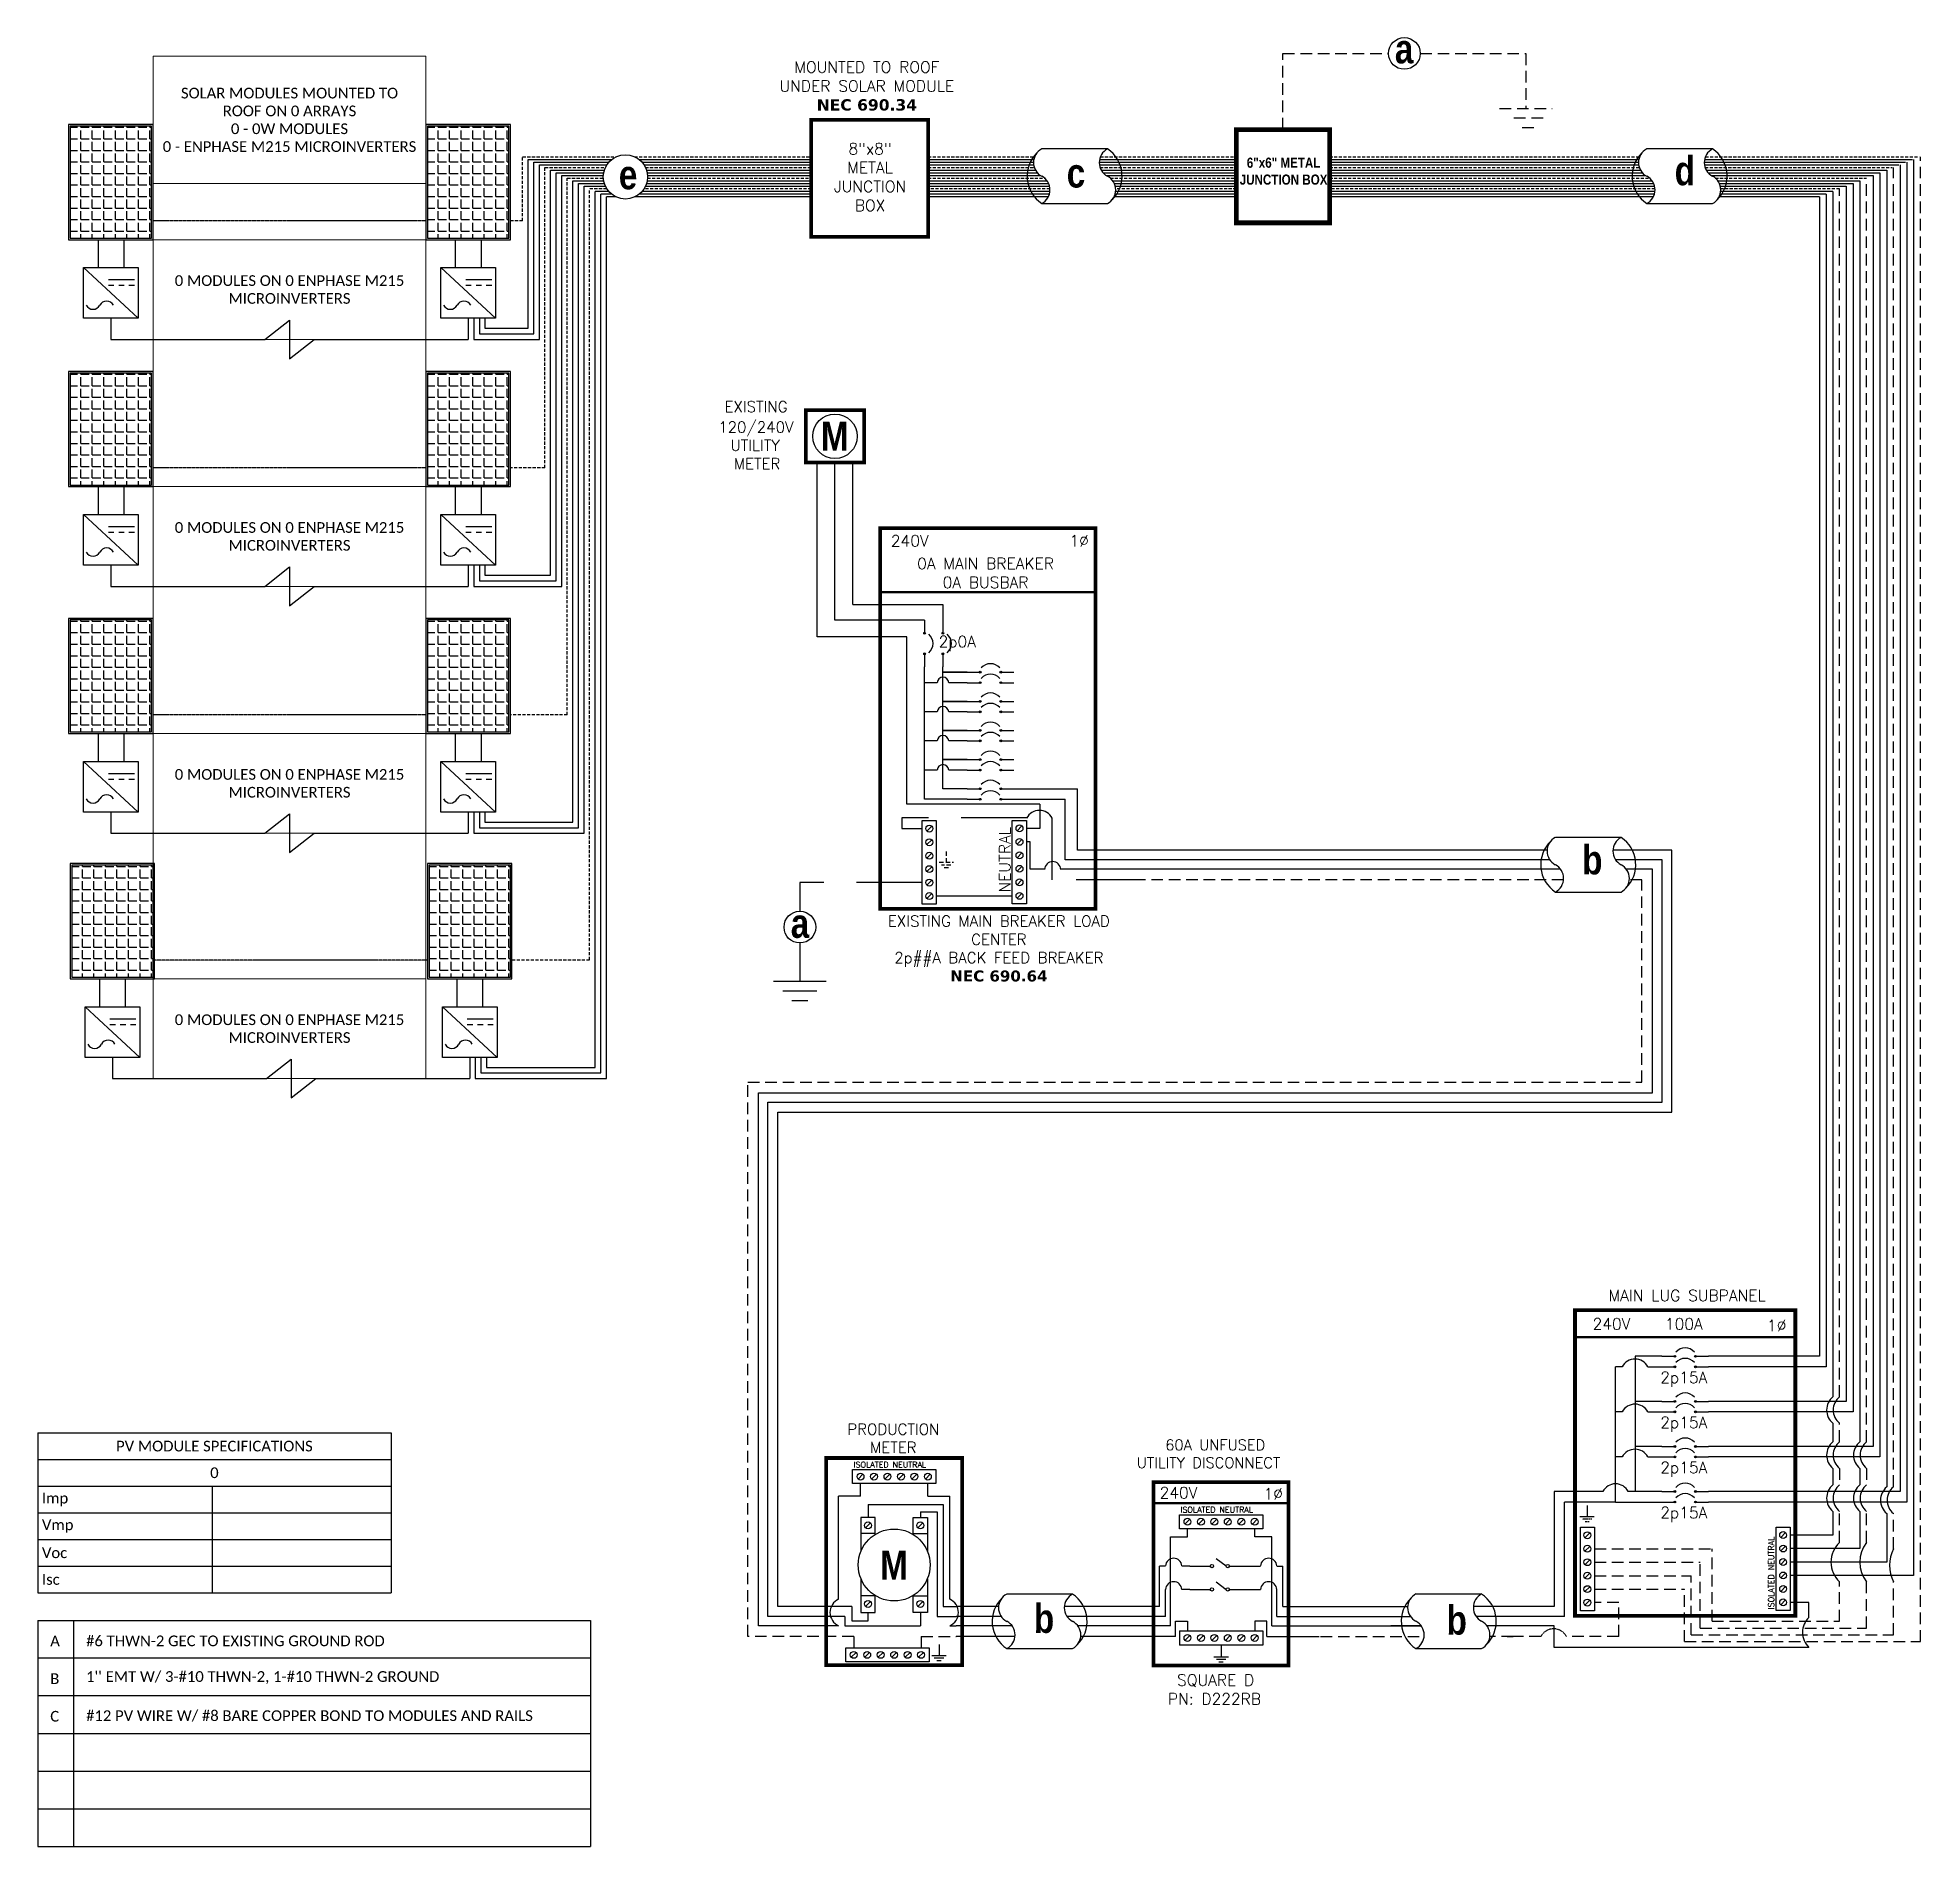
# Model space of a CAD drawing. Header units: feet. Extents: x 24455 to 25064, y 15295 to 15879.
import ezdxf

# ---------------------------------------------------------------- set-up
doc = ezdxf.new("R2010")
doc.units = ezdxf.units.FT
doc.header["$MEASUREMENT"] = 0
doc.linetypes.add('HIDDEN', pattern=[0.375, 0.25, -0.125])
for name, color, linetype in [('ONE LINE BLOCKS', 7, 'Continuous'), ('TABLES', 7, 'Continuous'), ('TEXT', 7, 'Continuous'), ('Z - TITLEBLOCK TXT', 7, 'Continuous')]:
    doc.layers.add(name, color=color, linetype=linetype)
doc.styles.add('ONE LINE TXT', font='techb___.ttf')
doc.styles.get("Standard").update_dxf_attribs({"font": 'simplex.shx'})

msp = doc.modelspace()

# ---------------------------------------------------------------- texts
at = {"layer": 'ONE LINE BLOCKS', "color": 1, "linetype": 'Continuous', "insert": (24857.87, 15840.37), "char_height": 3.2756, "width": 28.3929, "attachment_point": 2, "style": 'ONE LINE TXT'}
msp.add_mtext('6"x6" METAL JUNCTION BOX  ', dxfattribs=at)
at = {"layer": 'TABLES', "color": 1, "linetype": 'Continuous'}
msp.add_text('ISOLATED NEUTRAL', height=1.8743, dxfattribs=at).set_placement((24718.97, 15417.23))
at = {"layer": 'TEXT', "color": 1, "attachment_point": 5}
for s, width, insert, char_height in [(' \\PMOUNTED TO ROOF \\PUNDER SOLAR MODULE\\P{\\fVerdana|b1|i0|c0|p34;NEC 690.34}', 72.4158, (24723.27, 15866.52), 3.6576), ('8"x8" METAL JUNCTION BOX ', 0.4767, (24724.29, 15834.08), 3.6576), ('PRODUCTION METER', 1.3203, (24731.81, 15426.68), 3.5433)]:
    msp.add_mtext_dynamic_manual_height_columns(s, width=width, gutter_width=7.17, heights=[0], dxfattribs=dict(at, insert=insert, char_height=char_height))
at = {"layer": 'Z - TITLEBLOCK TXT', "color": 253, "linetype": 'Continuous', "style": 'ONE LINE TXT'}
msp.add_text('M', height=9.38, dxfattribs=at).set_placement((24727.52, 15381.06))
at = {"layer": 'Z - TITLEBLOCK TXT', "color": 1, "linetype": 'Continuous', "char_height": 9.3833, "attachment_point": 1, "style": 'ONE LINE TXT'}
for s, insert in [('{\\W1;\\C256;a}', (24893.81, 15880.2)), ('{\\W1;\\C256;e}', (24643.14, 15839.54)), ('{\\W1;\\C256;c}', (24787.82, 15840.1)), ('{\\W1;\\C256;d}', (24984.2, 15840.85)), ('{\\W1;\\C256;b}', (24954.32, 15618.22)), ('{\\W1;\\C256;b}', (24777.21, 15373.22)), ('{\\W1;\\C256;b}', (24910.52, 15372.66))]:
    msp.add_mtext_dynamic_manual_height_columns(s, width=0.1385, gutter_width=2.13, heights=[0], dxfattribs=dict(at, insert=insert))

# ---------------------------------------------------------------- blocks, each defined once
blk = doc.blocks.new('*T9')
at = {"layer": 'Defpoints', "color": 8, "linetype": 'ByBlock', "lineweight": 0, "transparency": 16777216}
for p, q in [((0, 0), (88.16, 0)), ((0, 0), (0, -330.21)), ((88.16, 0), (88.16, -330.21)), ((0, -41.08), (88.16, -41.08)), ((0, -59.24), (88.16, -59.24)), ((0, -91.46), (88.16, -91.46)), ((0, -138.99), (88.16, -138.99)), ((0, -171.21), (88.16, -171.21)), ((0, -218.74), (88.16, -218.74)), ((0, -250.97), (88.16, -250.97)), ((0, -297.99), (88.16, -297.99)), ((0, -330.21), (88.16, -330.21))]:
    blk.add_line(p, q, dxfattribs=at)
at = {"color": 0, "linetype": 'Continuous', "transparency": 16777216, "char_height": 3.4544, "width": 83.574, "attachment_point": 5}
for s, insert in [('{\\fCalibri|b0|i0|c0;SOLAR MODULES MOUNTED TO ROOF ON 0 ARRAYS^J0 - 0W MODULES^J0 - ENPHASE M215 MICROINVERTERS', (44.08, -20.54)), ('{\\fCalibri|b0|i0|c0;', (44.08, -50.16)), ('{\\fCalibri|b0|i0|c0;0 MODULES ON 0 ENPHASE M215 MICROINVERTERS', (44.08, -75.35)), ('{\\fCalibri|b0|i0|c0;', (44.08, -115.23)), ('{\\fCalibri|b0|i0|c0;0 MODULES ON 0 ENPHASE M215 MICROINVERTERS', (44.08, -155.1)), ('{\\fCalibri|b0|i0|c0;', (44.08, -194.98)), ('{\\fCalibri|b0|i0|c0;0 MODULES ON 0 ENPHASE M215 MICROINVERTERS', (44.08, -234.86)), ('{\\fCalibri|b0|i0|c0;', (44.08, -274.48)), ('{\\fCalibri|b0|i0|c0;0 MODULES ON 0 ENPHASE M215 MICROINVERTERS', (44.08, -314.1))]:
    blk.add_mtext(s, dxfattribs=dict(at, insert=insert))
blk = doc.blocks.new('M_MAIN BREAKER')
at = {"layer": 'ONE LINE BLOCKS', "linetype": 'Continuous'}
h = blk.add_hatch(color=1, dxfattribs=at)
h.dxf.hatch_style = 1
edge = h.paths.add_edge_path()
edge.add_arc((-12.42, 14.12), 0.0515, 0, 360)
h = blk.add_hatch(color=1, dxfattribs=at)
h.dxf.hatch_style = 1
edge = h.paths.add_edge_path()
edge.add_arc((-11.37, 14.12), 0.0515, 0, 360)
h = blk.add_hatch(color=1, dxfattribs=at)
h.dxf.hatch_style = 1
edge = h.paths.add_edge_path()
edge.add_arc((-12.42, 12.94), 0.0515, 0, 360)
h = blk.add_hatch(color=1, dxfattribs=at)
h.dxf.hatch_style = 1
edge = h.paths.add_edge_path()
edge.add_arc((-11.37, 12.94), 0.0515, 0, 360)
h = blk.add_hatch(color=1, dxfattribs=at)
h.dxf.hatch_style = 1
edge = h.paths.add_edge_path()
edge.add_arc((-9.24, 11.89), 0.0515, 0, 360)
h = blk.add_hatch(color=1, dxfattribs=at)
h.dxf.hatch_style = 1
edge = h.paths.add_edge_path()
edge.add_arc((-8.06, 11.89), 0.0515, 0, 360)
h = blk.add_hatch(color=1, dxfattribs=at)
h.dxf.hatch_style = 1
edge = h.paths.add_edge_path()
edge.add_arc((-9.24, 11.29), 0.0515, 0, 360)
h = blk.add_hatch(color=1, dxfattribs=at)
h.dxf.hatch_style = 1
edge = h.paths.add_edge_path()
edge.add_arc((-8.06, 11.29), 0.0515, 0, 360)
h = blk.add_hatch(color=1, dxfattribs=at)
h.dxf.hatch_style = 1
edge = h.paths.add_edge_path()
edge.add_arc((-9.24, 10.22), 0.0515, 0, 360)
h = blk.add_hatch(color=1, dxfattribs=at)
h.dxf.hatch_style = 1
edge = h.paths.add_edge_path()
edge.add_arc((-8.06, 10.22), 0.0515, 0, 360)
h = blk.add_hatch(color=1, dxfattribs=at)
h.dxf.hatch_style = 1
edge = h.paths.add_edge_path()
edge.add_arc((-9.24, 9.62), 0.0515, 0, 360)
h = blk.add_hatch(color=1, dxfattribs=at)
h.dxf.hatch_style = 1
edge = h.paths.add_edge_path()
edge.add_arc((-8.06, 9.62), 0.0515, 0, 360)
h = blk.add_hatch(color=1, dxfattribs=at)
h.dxf.hatch_style = 1
edge = h.paths.add_edge_path()
edge.add_arc((-9.24, 8.56), 0.0515, 0, 360)
h = blk.add_hatch(color=1, dxfattribs=at)
h.dxf.hatch_style = 1
edge = h.paths.add_edge_path()
edge.add_arc((-9.24, 7.96), 0.0515, 0, 360)
h = blk.add_hatch(color=1, dxfattribs=at)
h.dxf.hatch_style = 1
edge = h.paths.add_edge_path()
edge.add_arc((-8.06, 8.56), 0.0515, 0, 360)
h = blk.add_hatch(color=1, dxfattribs=at)
h.dxf.hatch_style = 1
edge = h.paths.add_edge_path()
edge.add_arc((-8.06, 7.96), 0.0515, 0, 360)
h = blk.add_hatch(color=1, dxfattribs=at)
h.dxf.hatch_style = 1
edge = h.paths.add_edge_path()
edge.add_arc((-9.24, 6.89), 0.0515, 0, 360)
h = blk.add_hatch(color=1, dxfattribs=at)
h.dxf.hatch_style = 1
edge = h.paths.add_edge_path()
edge.add_arc((-8.06, 6.89), 0.0515, 0, 360)
h = blk.add_hatch(color=1, dxfattribs=at)
h.dxf.hatch_style = 1
edge = h.paths.add_edge_path()
edge.add_arc((-9.24, 6.29), 0.0515, 0, 360)
h = blk.add_hatch(color=1, dxfattribs=at)
h.dxf.hatch_style = 1
edge = h.paths.add_edge_path()
edge.add_arc((-8.06, 6.29), 0.0515, 0, 360)
h = blk.add_hatch(color=1, dxfattribs=at)
h.dxf.hatch_style = 1
edge = h.paths.add_edge_path()
edge.add_arc((-9.24, 5.22), 0.0515, 0, 360)
h = blk.add_hatch(color=1, dxfattribs=at)
h.dxf.hatch_style = 1
edge = h.paths.add_edge_path()
edge.add_arc((-9.24, 4.62), 0.0515, 0, 360)
h = blk.add_hatch(color=1, dxfattribs=at)
h.dxf.hatch_style = 1
edge = h.paths.add_edge_path()
edge.add_arc((-8.06, 5.22), 0.0515, 0, 360)
h = blk.add_hatch(color=1, dxfattribs=at)
h.dxf.hatch_style = 1
edge = h.paths.add_edge_path()
edge.add_arc((-8.06, 4.62), 0.0515, 0, 360)
at = {"color": 10, "linetype": 'Continuous'}
for p, q in [((-4.38, 1.15), (-4.38, 4.62)), ((-3.66, 4.62), (-3.66, 4.62)), ((-3.66, 4.62), (-3.66, 4.62)), ((0, 1.15), (-4.38, 1.15))]:
    blk.add_line(p, q, dxfattribs=at)
at = {"color": 7, "linetype": 'Continuous'}
for p, q in [((-3.67, 1.71), (-3.67, 5.22)), ((0, 1.71), (-3.67, 1.71))]:
    blk.add_line(p, q, dxfattribs=at)
at = {"color": 253, "linetype": 'Continuous'}
for p, q in [((-6.38, 2.18), (-6.59, 2.18)), ((-6.38, 0.61), (-6.38, 2.18)), ((-5.56, 0.61), (-6.38, 0.61)), ((0, 0.61), (-4.63, 0.61))]:
    blk.add_line(p, q, dxfattribs=at)
at = {"color": 7, "linetype": 'Continuous'}
blk.add_circle((-19.56, -2.7), 0.906, dxfattribs=at)
at = {"color": 253, "linetype": 'Continuous'}
blk.add_arc((-5.09, 0.58), 0.468, 3.2819, 176.7181, dxfattribs=at)
at = {"layer": 'ONE LINE BLOCKS', "lineweight": 50}
for p, q in [((-19.22, 23.9), (-19.22, 26.89)), ((-19.22, 26.89), (-15.88, 26.89)), ((-15.88, 26.89), (-15.88, 23.9)), ((-15.88, 23.9), (-19.22, 23.9)), ((-14.96, 16.47), (-2.64, 16.47))]:
    blk.add_line(p, q, dxfattribs=at)
at = {"layer": 'ONE LINE BLOCKS', "lineweight": 50, "const_width": 0.21}
for points in [[(-19.22, 23.9), (-19.22, 26.89), (-15.88, 26.89), (-15.88, 23.9)], [(-14.96, -1.65), (-14.96, 20.13), (-2.64, 20.13), (-2.64, -1.65)]]:
    blk.add_lwpolyline(points, close=True, dxfattribs=at)
at = {"layer": 'TEXT', "color": 92, "linetype": 'HIDDEN', "ltscale": 15}
for p, q in [((-13.72, 3.55), (-13.72, 2.94)), ((-6.58, 3.55), (-13.72, 3.55)), ((-5.12, 0), (-5.12, 3.55)), ((-13.72, 2.94), (-12.56, 2.94)), ((0, 0), (-5.12, 0)), ((-12.56, -0.15), (-19.56, -0.15)), ((-19.56, -0.15), (-19.56, -1.8)), ((-19.56, -3.61), (-19.56, -5.8))]:
    blk.add_line(p, q, dxfattribs=at)
at = {"layer": 'TEXT', "color": 92, "linetype": 'Continuous', "ltscale": 15}
blk.add_line((-7.4, -0.92), (-11.75, -0.92), dxfattribs=at)
at = {"layer": 'TEXT', "color": 92, "linetype": 'HIDDEN', "flags": 128}
for points in [[(-11.18, 1.63), (-11.18, 1.01)], [(-11.59, 1.01), (-10.77, 1.01)], [(-10.91, 0.85), (-11.45, 0.85)], [(-11.05, 0.7), (-11.31, 0.7)]]:
    blk.add_lwpolyline(points, dxfattribs=at)
at = {"layer": 'TEXT', "color": 92, "linetype": 'Continuous', "ltscale": 4, "flags": 128}
for points in [[(-21.06, -5.8), (-18.06, -5.8)], [(-18.58, -6.36), (-20.54, -6.36)], [(-19.1, -6.91), (-20.02, -6.91)]]:
    blk.add_lwpolyline(points, dxfattribs=at)
at = {"layer": 'TEXT', "linetype": 'Continuous'}
blk.add_circle((-17.55, 25.39), 1.27, dxfattribs=at)
at = {"layer": 'TEXT', "color": 92, "linetype": 'Continuous', "ltscale": 0.3}
blk.add_arc((-5.85, 3.16), 0.824, 27.6639, 152.3361, dxfattribs=at)
at = {"layer": 'Z - TITLEBLOCK TXT', "color": 253, "linetype": 'Continuous'}
for p, q in [((-18.57, 13.92), (-18.57, 23.9)), ((-13.44, 13.92), (-18.57, 13.92)), ((-13.44, 4.34), (-13.44, 13.92)), ((-5.83, 4.34), (-13.44, 4.34)), ((-5.83, 4.34), (-5.83, 2.95)), ((-5.83, 2.95), (-6.59, 2.95))]:
    blk.add_line(p, q, dxfattribs=at)
at = {"layer": 'Z - TITLEBLOCK TXT', "color": 10, "linetype": 'Continuous'}
for p, q in [((-17.55, 14.87), (-17.55, 23.9)), ((-12.42, 14.87), (-17.55, 14.87)), ((-12.42, 4.62), (-12.42, 12.2)), ((-11.7, 11.29), (-12.42, 11.29)), ((-9.99, 11.29), (-11.04, 11.29)), ((-11.7, 9.62), (-12.42, 9.62)), ((-9.99, 9.62), (-11.04, 9.62)), ((-11.7, 7.96), (-12.42, 7.96)), ((-9.99, 7.96), (-11.04, 7.96)), ((-11.7, 6.29), (-12.42, 6.29)), ((-9.99, 6.29), (-11.04, 6.29)), ((-9.99, 4.62), (-12.42, 4.62)), ((-7.32, 4.62), (-4.38, 4.62))]:
    blk.add_line(p, q, dxfattribs=at)
at = {"layer": 'Z - TITLEBLOCK TXT', "color": 7, "linetype": 'Continuous'}
for p, q in [((-16.52, 15.77), (-16.52, 23.9)), ((-16.52, 15.77), (-11.37, 15.77)), ((-11.37, 15.77), (-11.37, 14.87)), ((-11.37, 11.89), (-11.37, 12.2)), ((-11.37, 10.22), (-11.37, 11.89)), ((-11.37, 11.89), (-9.99, 11.89)), ((-9.99, 11.89), (-11.37, 11.89)), ((-11.37, 8.56), (-11.37, 10.22)), ((-11.37, 10.22), (-9.99, 10.22)), ((-9.99, 10.22), (-11.37, 10.22)), ((-11.37, 6.89), (-11.37, 8.56)), ((-11.37, 8.56), (-9.99, 8.56)), ((-9.99, 8.56), (-11.37, 8.56)), ((-11.37, 5.22), (-11.37, 6.89)), ((-11.37, 6.89), (-9.99, 6.89)), ((-9.99, 6.89), (-11.37, 6.89)), ((-9.99, 5.22), (-11.37, 5.22)), ((-7.32, 5.22), (-3.67, 5.22))]:
    blk.add_line(p, q, dxfattribs=at)
at = {"layer": 'Z - TITLEBLOCK TXT', "color": 1, "linetype": 'Continuous'}
for p, q in [((-12.56, -1.38), (-12.56, 3.4)), ((-12.56, 3.4), (-11.75, 3.4)), ((-11.75, 3.4), (-11.75, -1.38)), ((-7.4, -1.37), (-7.4, 3.41)), ((-7.4, 3.41), (-6.59, 3.41)), ((-6.59, 3.41), (-6.59, -1.37)), ((-11.75, -1.38), (-12.56, -1.38)), ((-6.59, -1.37), (-7.4, -1.37))]:
    blk.add_line(p, q, dxfattribs=at)
at = {"layer": 'Z - TITLEBLOCK TXT', "color": 4, "linetype": 'Continuous'}
for p, q in [((-12.01, 3.07), (-12.29, 2.8)), ((-12.01, 2.3), (-12.29, 2.03)), ((-6.85, 3.09), (-7.13, 2.81)), ((-6.85, 2.32), (-7.13, 2.04)), ((-12.01, 1.53), (-12.29, 1.25)), ((-6.85, 1.55), (-7.13, 1.27)), ((-12.01, 0.76), (-12.29, 0.48)), ((-6.85, 0.78), (-7.13, 0.5)), ((-6.85, 0), (-7.13, -0.27)), ((-12.01, -0.01), (-12.29, -0.29)), ((-12.01, -0.78), (-12.29, -1.06)), ((-6.85, -0.77), (-7.13, -1.04))]:
    blk.add_line(p, q, dxfattribs=at)
at = {"layer": 'Z - TITLEBLOCK TXT', "color": 1, "linetype": 'Continuous', "flags": 128}
for points in [[(-12.42, 14.87), (-12.42, 14.12)], [(-12.42, 14.87), (-12.42, 14.12)], [(-11.37, 14.87), (-11.37, 14.12)], [(-11.37, 14.87), (-11.37, 14.12)], [(-12.42, 12.94), (-12.42, 12.2)], [(-11.37, 12.94), (-11.37, 12.2)], [(-9.99, 11.89), (-9.24, 11.89)], [(-9.99, 11.89), (-9.24, 11.89)], [(-8.06, 11.89), (-7.32, 11.89)], [(-9.99, 11.29), (-9.24, 11.29)], [(-9.99, 11.29), (-9.24, 11.29)], [(-8.06, 11.29), (-7.32, 11.29)], [(-9.99, 10.22), (-9.24, 10.22)], [(-9.99, 10.22), (-9.24, 10.22)], [(-8.06, 10.22), (-7.32, 10.22)], [(-9.99, 9.62), (-9.24, 9.62)], [(-9.99, 9.62), (-9.24, 9.62)], [(-8.06, 9.62), (-7.32, 9.62)], [(-9.99, 8.56), (-9.24, 8.56)], [(-9.99, 8.56), (-9.24, 8.56)], [(-9.99, 7.96), (-9.24, 7.96)], [(-9.99, 7.96), (-9.24, 7.96)], [(-8.06, 8.56), (-7.32, 8.56)], [(-8.06, 7.96), (-7.32, 7.96)], [(-9.99, 6.89), (-9.24, 6.89)], [(-9.99, 6.89), (-9.24, 6.89)], [(-8.06, 6.89), (-7.32, 6.89)], [(-9.99, 6.29), (-9.24, 6.29)], [(-9.99, 6.29), (-9.24, 6.29)], [(-8.06, 6.29), (-7.32, 6.29)], [(-9.99, 5.22), (-9.24, 5.22)], [(-9.99, 5.22), (-9.24, 5.22)], [(-9.99, 4.62), (-9.24, 4.62)], [(-9.99, 4.62), (-9.24, 4.62)], [(-8.06, 5.22), (-7.32, 5.22)], [(-8.06, 4.62), (-7.32, 4.62)]]:
    blk.add_lwpolyline(points, dxfattribs=at)
at = {"layer": 'Z - TITLEBLOCK TXT', "color": 1, "linetype": 'Continuous'}
for centre in [(-12.42, 14.12), (-11.37, 14.12), (-12.42, 12.94), (-11.37, 12.94), (-9.24, 11.89), (-8.06, 11.89), (-9.24, 11.29), (-8.06, 11.29), (-9.24, 10.22), (-8.06, 10.22), (-9.24, 9.62), (-8.06, 9.62), (-9.24, 8.56), (-9.24, 7.96), (-8.06, 8.56), (-8.06, 7.96), (-9.24, 6.89), (-8.06, 6.89), (-9.24, 6.29), (-8.06, 6.29), (-9.24, 5.22), (-9.24, 4.62), (-8.06, 5.22), (-8.06, 4.62)]:
    blk.add_circle(centre, 0.0515, dxfattribs=at)
at = {"layer": 'Z - TITLEBLOCK TXT', "color": 4, "linetype": 'Continuous'}
for centre in [(-12.15, 2.94), (-12.15, 2.16), (-6.99, 2.95), (-6.99, 2.18), (-12.15, 1.39), (-6.99, 1.41), (-12.15, 0.62), (-12.15, -0.15), (-6.99, 0.64), (-6.99, -0.13), (-12.15, -0.92), (-6.99, -0.91)]:
    blk.add_circle(centre, 0.197, dxfattribs=at)
at = {"layer": 'Z - TITLEBLOCK TXT', "color": 1, "linetype": 'Continuous'}
for centre, start, end in [((-12.63, 13.53), 310.3392, 49.6608), ((-11.58, 13.53), 310.3392, 49.6608), ((-8.65, 11.68), 40.3392, 139.6608), ((-8.65, 11.08), 40.3392, 139.6608), ((-8.65, 10.01), 40.3392, 139.6608), ((-8.65, 9.41), 40.3392, 139.6608), ((-8.65, 8.34), 40.3392, 139.6608), ((-8.65, 7.75), 40.3392, 139.6608), ((-8.65, 6.68), 40.3392, 139.6608), ((-8.65, 6.08), 40.3392, 139.6608), ((-8.65, 5.01), 40.3392, 139.6608), ((-8.65, 4.41), 40.3392, 139.6608)]:
    blk.add_arc(centre, 0.697, start, end, dxfattribs=at)
at = {"layer": 'Z - TITLEBLOCK TXT', "color": 10, "linetype": 'Continuous'}
for centre in [(-11.37, 11.27), (-11.37, 9.6), (-11.37, 7.94), (-11.37, 6.27)]:
    blk.add_arc(centre, 0.332, 3.2937, 176.7063, dxfattribs=at)
at = {"layer": 'TABLES', "color": 1, "linetype": 'Continuous'}
blk.add_text('NEUTRAL', height=0.648, rotation=90, dxfattribs=at).set_placement((-7.51, -0.72))
at = {"layer": 'TEXT', "color": 1}
for s, p in [('EXISTING', (-23.87, 26.77)), ('120/240V', (-24.23, 25.6)), ('UTILITY', (-23.53, 24.56)), ('METER', (-23.34, 23.51))]:
    blk.add_text(s, height=0.628, dxfattribs=at).set_placement(p)
at = {"layer": 'TEXT', "color": 1, "attachment_point": 5}
for s, width, gutter_width, heights, insert, char_height in [('240V', 0.1481, 0.75, [0], (-13.27, 19.41), 0.648), ('1∅', 0.1481, 0.75, [0], (-3.58, 19.41), 0.648), ('0A MAIN BREAKER\\P0A BUSBAR', 11.199, 0.75, [0], (-8.93, 17.57), 0.648), ('2p0A', 0.1481, 0.75, [0], (-10.55, 13.53), 0.648), ('EXISTING MAIN BREAKER LOAD CENTER\\P2p##A BACK FEED BREAKER\\P{\\fVerdana|b1|i0|c0|p34;NEC 690.64}', 14.144, 7.17, [12.8], (-8.17, -3.93), 0.6278)]:
    blk.add_mtext_dynamic_manual_height_columns(s, width=width, gutter_width=gutter_width, heights=heights, dxfattribs=dict(at, insert=insert, char_height=char_height))
at = {"layer": 'Z - TITLEBLOCK TXT', "color": 253, "linetype": 'Continuous', "style": 'ONE LINE TXT'}
blk.add_text('M', height=1.66, dxfattribs=at).set_placement((-18.36, 24.56))
at = {"layer": 'Z - TITLEBLOCK TXT', "color": 1, "linetype": 'Continuous', "insert": (-20.08, -1.65), "char_height": 1.6624, "attachment_point": 1, "style": 'ONE LINE TXT'}
blk.add_mtext_dynamic_manual_height_columns('{\\W1;\\C256;a}', width=0.1385, gutter_width=2.13, heights=[0], dxfattribs=at)
blk = doc.blocks.new('*U10')
at = {"color": 155, "true_color": 0x647190}
blk.add_blockref('M_MAIN BREAKER', (0, 0), dxfattribs=at)
blk = doc.blocks.new('*U6')
at = {"color": 7, "linetype": 'Continuous'}
for p, q in [((6.67, 2.43), (2.91, 2.43)), ((2.44, 1.71), (0, 1.71)), ((9.57, 1.71), (6.2, 1.71)), ((2.91, -0.69), (6.67, -0.69))]:
    blk.add_line(p, q, dxfattribs=at)
at = {"color": 10, "linetype": 'Continuous'}
for p, q in [((2.59, 1.15), (0, 1.15)), ((9.57, 1.15), (6.35, 1.15))]:
    blk.add_line(p, q, dxfattribs=at)
at = {"color": 253, "linetype": 'Continuous'}
for p, q in [((3.21, 0.61), (0, 0.61)), ((9.57, 0.61), (6.97, 0.61))]:
    blk.add_line(p, q, dxfattribs=at)
at = {"color": 7, "linetype": 'Continuous'}
for centre, start, end in [((3.94, 0.87), 133.9732, 236.4265), ((5.63, 0.87), 313.9732, 56.4265)]:
    blk.add_arc(centre, 1.87, start, end, dxfattribs=at)
at = {"layer": 'TEXT', "color": 92, "linetype": 'HIDDEN', "ltscale": 15}
for p, q in [((3.37, 0), (0, 0)), ((9.57, 0), (7.14, 0))]:
    blk.add_line(p, q, dxfattribs=at)
at = {"layer": 'Z - TITLEBLOCK TXT', "linetype": 'Continuous'}
for centre, start, end in [((3.31, 1.65), 117.6639, 242.3361), ((7.08, 1.65), 117.6639, 242.3361), ((2.5, 0.09), 297.6639, 62.3361), ((6.26, 0.09), 297.6639, 62.3361)]:
    blk.add_arc(centre, 0.882, start, end, dxfattribs=at)
blk = doc.blocks.new('*T7')
at = {"layer": 'Z - TITLEBLOCK TXT', "color": 0, "lineweight": -2, "transparency": 16777216}
for p, q in [((0, 0), (114.19, 0)), ((0, 0), (0, -51.69)), ((114.19, 0), (114.19, -51.69)), ((0, -8.62), (114.19, -8.62)), ((0, -17.23), (114.19, -17.23)), ((56.41, -17.23), (56.41, -51.69)), ((0, -25.85), (114.19, -25.85)), ((0, -34.46), (114.19, -34.46)), ((0, -43.08), (114.19, -43.08)), ((0, -51.69), (114.19, -51.69))]:
    blk.add_line(p, q, dxfattribs=at)
at = {"layer": 'Z - TITLEBLOCK TXT', "color": 0, "linetype": 'Continuous', "transparency": 16777216, "char_height": 3.4544}
for s, insert, width, attachment_point in [('{\\fCalibri|b0|i0|c0;PV MODULE SPECIFICATIONS', (57.09, -4.31), 111.433, 5), ('{\\fCalibri|b0|i0|c0;0', (57.09, -12.92), 111.433, 5), ('{\\fCalibri|b0|i0|c0;Imp', (1.38, -21.54), 53.6551, 4), ('{\\fCalibri|b0|i0|c0;', (57.78, -21.54), 55.0254, 4), ('{\\fCalibri|b0|i0|c0;Vmp', (1.38, -30.15), 53.6551, 4), ('{\\fCalibri|b0|i0|c0;', (57.78, -30.15), 55.0254, 4), ('{\\fCalibri|b0|i0|c0;Voc', (1.38, -38.77), 53.6551, 4), ('{\\fCalibri|b0|i0|c0;', (57.78, -38.77), 55.0254, 4), ('{\\fCalibri|b0|i0|c0;Isc', (1.38, -47.39), 53.6551, 4), ('{\\fCalibri|b0|i0|c0;', (57.78, -47.39), 55.0254, 4)]:
    blk.add_mtext(s, dxfattribs=dict(at, insert=insert, width=width, attachment_point=attachment_point))
blk = doc.blocks.new('*T8')
at = {"linetype": 'ByBlock', "lineweight": -2, "transparency": 16777216}
for p, q in [((0, 0), (178.52, 0)), ((0, 0), (0, -72.97)), ((11.58, 0), (11.58, -72.97)), ((178.52, 0), (178.52, -72.97)), ((0, -12.11), (178.52, -12.11)), ((0, -24.28), (178.52, -24.28)), ((0, -36.46), (178.52, -36.46)), ((0, -48.64), (178.52, -48.64)), ((0, -60.81), (178.52, -60.81)), ((0, -72.97), (178.52, -72.97))]:
    blk.add_line(p, q, dxfattribs=at)
at = {"color": 0, "linetype": 'Continuous', "transparency": 16777216, "char_height": 3.4544, "attachment_point": 7}
for s, insert, width in [('{\\fCalibri|b0|i0|c0;A', (4.06, -8.36), 3.4544), ('{\\fCalibri|b0|i0|c0;#6 THWN-2 GEC TO EXISTING GROUND ROD', (15.65, -8.36), 158.8095), ('{\\fCalibri|b0|i0|c0;B', (4.06, -20.53), 3.4544), ("{\\fCalibri|b0|i0|c0;1'' EMT W/ 3-#10 THWN-2, 1-#10 THWN-2 GROUND", (15.65, -20.53), 158.8095), ('{\\fCalibri|b0|i0|c0;C', (4.06, -32.71), 3.4544), ('{\\fCalibri|b0|i0|c0;#12 PV WIRE W/ #8 BARE COPPER BOND TO MODULES AND RAILS', (15.65, -32.71), 158.8095), ('{\\fCalibri|b0|i0|c0;', (4.06, -44.89), 3.4544), ('{\\fCalibri|b0|i0|c0;', (15.65, -44.89), 158.8095), ('{\\fCalibri|b0|i0|c0;', (4.06, -57.06), 3.4544), ('{\\fCalibri|b0|i0|c0;', (15.65, -57.06), 158.8095), ('{\\fCalibri|b0|i0|c0;', (4.06, -69.22), 3.4544), ('{\\fCalibri|b0|i0|c0;', (15.65, -69.22), 158.8095)]:
    blk.add_mtext(s, dxfattribs=dict(at, insert=insert, width=width))
blk = doc.blocks.new('M_UTILITY DISCONNECT')
at = {"color": 253, "linetype": 'Continuous'}
for p, q in [((2.7, 0.61), (2.7, 5.71)), ((2.7, 5.71), (3.67, 5.71)), ((3.67, 5.71), (3.67, 6.17)), ((7.52, 5.71), (7.52, 6.17)), ((8.5, 5.71), (7.52, 5.71)), ((8.5, 0.61), (8.5, 5.71)), ((2.7, 0.61), (0, 0.61)), ((8.5, 0.61), (11.2, 0.61))]:
    blk.add_line(p, q, dxfattribs=at)
at = {"color": 7, "linetype": 'Continuous'}
for p, q in [((2.08, 1.71), (2.08, 4.03)), ((2.41, 4.03), (2.08, 4.03)), ((3.81, 4.03), (3.34, 4.03)), ((7.39, 4.03), (7.85, 4.03)), ((8.79, 4.03), (9.12, 4.03)), ((9.12, 1.71), (9.12, 4.03)), ((2.08, 1.71), (0, 1.71)), ((9.12, 1.71), (11.2, 1.71))]:
    blk.add_line(p, q, dxfattribs=at)
at = {"color": 10, "linetype": 'Continuous'}
for p, q in [((2.41, 1.15), (2.41, 2.7)), ((3.81, 2.7), (3.34, 2.7)), ((7.39, 2.7), (7.85, 2.7)), ((8.79, 1.15), (8.79, 2.7)), ((2.41, 1.15), (0, 1.15)), ((8.79, 1.15), (11.2, 1.15))]:
    blk.add_line(p, q, dxfattribs=at)
at = {"color": 7, "linetype": 'Continuous'}
for centre in [(2.88, 4.01), (8.32, 4.01)]:
    blk.add_arc(centre, 0.468, 3.2819, 176.7181, dxfattribs=at)
at = {"color": 10, "linetype": 'Continuous'}
for centre in [(2.88, 2.67), (8.32, 2.67)]:
    blk.add_arc(centre, 0.468, 3.2819, 176.7181, dxfattribs=at)
at = {"layer": 'ONE LINE BLOCKS', "lineweight": 50}
blk.add_line((1.73, 7.64), (9.46, 7.64), dxfattribs=at)
at = {"layer": 'ONE LINE BLOCKS', "lineweight": 50, "const_width": 0.21}
blk.add_lwpolyline([(1.73, -1.65), (1.73, 8.84), (9.46, 8.84), (9.46, -1.65)], close=True, dxfattribs=at)
at = {"layer": 'TEXT', "color": 92, "linetype": 'HIDDEN', "ltscale": 15}
for p, q in [((2.98, 0), (0, 0)), ((2.98, 0), (2.98, 0.87)), ((2.98, 0.87), (3.67, 0.87)), ((3.67, 0.87), (3.67, 0.32)), ((8.22, 0.87), (7.52, 0.87)), ((7.52, 0.87), (7.52, 0.32)), ((8.22, 0), (8.22, 0.87)), ((8.22, 0), (11.2, 0))]:
    blk.add_line(p, q, dxfattribs=at)
at = {"layer": 'TEXT', "color": 92, "linetype": 'Continuous', "flags": 128}
for points in [[(5.6, -0.54), (5.6, -1.16)], [(5.18, -1.16), (6.01, -1.16)], [(5.87, -1.32), (5.33, -1.32)], [(5.72, -1.47), (5.47, -1.47)]]:
    blk.add_lwpolyline(points, dxfattribs=at)
at = {"layer": 'Z - TITLEBLOCK TXT', "color": 1, "linetype": 'Continuous'}
for p, q in [((3.21, 6.17), (3.21, 6.97)), ((3.21, 6.97), (7.98, 6.97)), ((7.98, 6.97), (7.98, 6.17)), ((7.98, 6.17), (3.21, 6.17)), ((5.31, 4.47), (5.89, 4.04)), ((3.81, 4.03), (4.97, 4.03)), ((6.08, 4.03), (7.39, 4.03)), ((3.81, 2.7), (4.97, 2.7)), ((5.31, 3.13), (5.89, 2.7)), ((6.08, 2.7), (7.39, 2.7)), ((3.21, 0.32), (7.98, 0.32)), ((3.21, 0.32), (3.21, -0.49)), ((7.98, 0.32), (7.98, -0.49)), ((7.98, -0.49), (3.21, -0.49))]:
    blk.add_line(p, q, dxfattribs=at)
at = {"layer": 'Z - TITLEBLOCK TXT', "color": 4, "linetype": 'Continuous'}
for p, q in [((3.81, 6.71), (3.53, 6.43)), ((4.58, 6.71), (4.3, 6.43)), ((5.35, 6.71), (5.07, 6.43)), ((6.12, 6.71), (5.84, 6.43)), ((6.89, 6.71), (6.61, 6.43)), ((7.66, 6.71), (7.39, 6.43)), ((3.81, 0.06), (3.53, -0.22)), ((4.58, 0.06), (4.3, -0.22)), ((5.35, 0.06), (5.07, -0.22)), ((6.12, 0.06), (5.84, -0.22)), ((6.89, 0.06), (6.61, -0.22)), ((7.66, 0.06), (7.39, -0.22))]:
    blk.add_line(p, q, dxfattribs=at)
for centre in [(3.67, 6.57), (4.44, 6.57), (5.21, 6.57), (5.98, 6.57), (6.75, 6.57), (7.52, 6.57), (3.67, -0.08), (4.44, -0.08), (5.21, -0.08), (5.98, -0.08), (6.75, -0.08), (7.52, -0.08)]:
    blk.add_circle(centre, 0.197, dxfattribs=at)
at = {"layer": 'Z - TITLEBLOCK TXT', "color": 1, "linetype": 'Continuous'}
for centre in [(5.07, 4.03), (5.98, 4.03), (5.07, 2.7), (5.98, 2.7)]:
    blk.add_circle(centre, 0.0959, dxfattribs=at)
at = {"layer": 'TABLES', "color": 4, "linetype": 'Continuous'}
blk.add_text('ISOLATED NEUTRAL', height=0.3321, dxfattribs=at).set_placement((3.27, 7.09))
at = {"layer": 'TEXT', "color": 1}
for s, width, gutter_width, heights, insert, char_height, attachment_point in [('\\A1;\\pi2.3006; 60A UNFUSED \\P\\pi1.0912;UTILITY DISCONNECT', 11.508, 0, [1.92], (-0.32, 11.27), 0.612, 1), ('240V', 0.1481, 0.75, [0], (3.16, 8.23), 0.648, 5), ('1∅', 0.1481, 0.75, [0], (8.58, 8.17), 0.648, 5), ('\\A1;\\pi1.5665,t4.8065;SQUARE D\\P\\pi1.042,t4.282;PN: D222RB', 8.0394, 0.203, [2.35], (1.51, -2.17), 0.648, 1)]:
    blk.add_mtext_dynamic_manual_height_columns(s, width=width, gutter_width=gutter_width, heights=heights, dxfattribs=dict(at, insert=insert, char_height=char_height, attachment_point=attachment_point))
blk = doc.blocks.new('*U11')
at = {"layer": 'ONE LINE BLOCKS', "linetype": 'Continuous'}
h = blk.add_hatch(color=1, dxfattribs=at)
h.dxf.hatch_style = 1
edge = h.paths.add_edge_path()
edge.add_arc((32.25, -14.9), 0.291, 0, 360)
h = blk.add_hatch(color=1, dxfattribs=at)
h.dxf.hatch_style = 1
edge = h.paths.add_edge_path()
edge.add_arc((32.25, -18.28), 0.291, 0, 360)
h = blk.add_hatch(color=1, dxfattribs=at)
h.dxf.hatch_style = 1
edge = h.paths.add_edge_path()
edge.add_arc((38.92, -14.9), 0.291, 0, 360)
h = blk.add_hatch(color=1, dxfattribs=at)
h.dxf.hatch_style = 1
edge = h.paths.add_edge_path()
edge.add_arc((38.92, -18.28), 0.291, 0, 360)
h = blk.add_hatch(color=1, dxfattribs=at)
h.dxf.hatch_style = 1
edge = h.paths.add_edge_path()
edge.add_arc((32.25, -29.46), 0.291, 0, 360)
h = blk.add_hatch(color=1, dxfattribs=at)
h.dxf.hatch_style = 1
edge = h.paths.add_edge_path()
edge.add_arc((38.92, -29.46), 0.291, 0, 360)
h = blk.add_hatch(color=1, dxfattribs=at)
h.dxf.hatch_style = 1
edge = h.paths.add_edge_path()
edge.add_arc((32.25, -32.84), 0.291, 0, 360)
h = blk.add_hatch(color=1, dxfattribs=at)
h.dxf.hatch_style = 1
edge = h.paths.add_edge_path()
edge.add_arc((38.92, -32.84), 0.291, 0, 360)
h = blk.add_hatch(color=1, dxfattribs=at)
h.dxf.hatch_style = 1
edge = h.paths.add_edge_path()
edge.add_arc((32.25, -44.02), 0.291, 0, 360)
h = blk.add_hatch(color=1, dxfattribs=at)
h.dxf.hatch_style = 1
edge = h.paths.add_edge_path()
edge.add_arc((32.25, -47.4), 0.291, 0, 360)
h = blk.add_hatch(color=1, dxfattribs=at)
h.dxf.hatch_style = 1
edge = h.paths.add_edge_path()
edge.add_arc((38.92, -44.02), 0.291, 0, 360)
h = blk.add_hatch(color=1, dxfattribs=at)
h.dxf.hatch_style = 1
edge = h.paths.add_edge_path()
edge.add_arc((38.92, -47.4), 0.291, 0, 360)
h = blk.add_hatch(color=1, dxfattribs=at)
h.dxf.hatch_style = 1
edge = h.paths.add_edge_path()
edge.add_arc((32.25, -58.58), 0.291, 0, 360)
h = blk.add_hatch(color=1, dxfattribs=at)
h.dxf.hatch_style = 1
edge = h.paths.add_edge_path()
edge.add_arc((38.92, -58.58), 0.291, 0, 360)
h = blk.add_hatch(color=1, dxfattribs=at)
h.dxf.hatch_style = 1
edge = h.paths.add_edge_path()
edge.add_arc((32.25, -61.96), 0.291, 0, 360)
h = blk.add_hatch(color=1, dxfattribs=at)
h.dxf.hatch_style = 1
edge = h.paths.add_edge_path()
edge.add_arc((38.92, -61.96), 0.291, 0, 360)
at = {"color": 7, "linetype": 'Continuous'}
for p, q in [((78.93, 0), (78.93, -14.9)), ((87.63, 0), (87.63, -29.46)), ((96.33, 0), (96.33, -44.02)), ((105.03, 0), (105.03, -58.58)), ((28.05, -14.9), (19.39, -14.9)), ((19.39, -14.9), (19.39, -29.46)), ((78.93, -14.9), (43.12, -14.9)), ((28.05, -29.46), (19.39, -29.46)), ((19.39, -29.46), (19.39, -44.02)), ((87.63, -29.46), (43.12, -29.46)), ((28.05, -44.02), (19.39, -44.02)), ((19.39, -44.02), (19.39, -58.58)), ((96.33, -44.02), (43.12, -44.02)), ((8.98, -58.58), (-6.7, -58.58)), ((-6.7, -58.58), (-6.7, -95.75)), ((28.05, -58.58), (17.22, -58.58)), ((105.03, -58.58), (43.12, -58.58)), ((-6.7, -95.75), (-20.02, -95.75))]:
    blk.add_line(p, q, dxfattribs=at)
at = {"color": 10, "linetype": 'Continuous'}
for p, q in [((81.1, 0), (81.1, -18.28)), ((89.8, 0), (89.8, -32.84)), ((98.5, 0), (98.5, -47.4)), ((107.2, 0), (107.2, -61.96)), ((13.1, -32.84), (13.1, -18.28)), ((15.27, -18.28), (13.1, -18.28)), ((23.51, -18.28), (28.05, -18.28)), ((81.1, -18.28), (43.12, -18.28)), ((13.1, -47.4), (13.1, -32.84)), ((15.27, -32.84), (13.1, -32.84)), ((23.51, -32.84), (28.05, -32.84)), ((89.8, -32.84), (43.12, -32.84)), ((13.1, -61.96), (13.1, -47.4)), ((15.27, -47.4), (13.1, -47.4)), ((23.51, -47.4), (28.05, -47.4)), ((98.5, -47.4), (43.12, -47.4)), ((13.1, -61.96), (-3.41, -61.96)), ((-3.41, -98.92), (-3.41, -61.96)), ((13.1, -61.96), (28.05, -61.96)), ((107.2, -61.96), (43.12, -61.96)), ((-3.41, -98.92), (-20.02, -98.92))]:
    blk.add_line(p, q, dxfattribs=at)
at = {"color": 253, "linetype": 'Continuous'}
for p, q in [((83.28, 0), (83.28, -27.97)), ((91.98, 0), (91.98, -42.53)), ((100.68, 0), (100.68, -57.09)), ((109.38, 0), (109.38, -85.69)), ((83.28, -36.53), (83.28, -42.53)), ((83.28, -51.09), (83.28, -56.42)), ((91.98, -51.09), (91.98, -56.42)), ((83.28, -64.97), (83.28, -72.64)), ((91.98, -64.97), (91.98, -76.99)), ((100.68, -65.65), (100.68, -81.34)), ((83.28, -72.64), (69.51, -72.64)), ((91.98, -76.99), (69.51, -76.99)), ((100.68, -81.34), (69.51, -81.34)), ((109.38, -85.69), (69.51, -85.69)), ((75.52, -94.39), (69.51, -94.39)), ((75.52, -99.21), (75.52, -94.39)), ((-6.7, -101.96), (-20.02, -101.96)), ((-6.7, -108.97), (-6.7, -101.96)), ((75.52, -108.97), (-6.7, -108.97))]:
    blk.add_line(p, q, dxfattribs=at)
at = {"color": 10, "linetype": 'Continuous'}
for centre in [(19.39, -20.44), (19.39, -35), (19.39, -49.56)]:
    blk.add_arc(centre, 4.65, 27.66392, 152.33608, dxfattribs=at)
at = {"color": 253, "linetype": 'Continuous'}
for centre, radius, start, end in [((86.85, -32.25), 5.58, 129.92155, 230.07845), ((86.85, -46.81), 5.58, 129.92155, 230.07845), ((95.56, -46.81), 5.58, 129.92155, 230.07845), ((86.85, -60.7), 5.58, 129.92155, 230.07845), ((95.56, -60.7), 5.58, 129.92155, 230.07845), ((104.26, -61.37), 5.58, 129.92155, 230.07845), ((80.38, -104.09), 6.89, 134.93067, 225.06933)]:
    blk.add_arc(centre, radius, start, end, dxfattribs=at)
at = {"color": 7, "linetype": 'Continuous'}
blk.add_arc((13.1, -60.74), 4.65, 27.66392, 152.33608, dxfattribs=at)
at = {"layer": 'ONE LINE BLOCKS', "lineweight": 50}
blk.add_line((0, -8.7), (71.17, -8.7), dxfattribs=at)
at = {"layer": 'ONE LINE BLOCKS', "lineweight": 50, "const_width": 1.19}
blk.add_lwpolyline([(0, -98.74), (0, 0), (71.17, 0), (71.17, -98.74)], close=True, dxfattribs=at)
at = {"layer": 'TEXT', "color": 92, "linetype": 'HIDDEN', "ltscale": 15}
for p, q in [((85.45, -27.97), (85.45, 0)), ((94.15, -42.53), (94.15, 0)), ((102.85, -57.09), (102.85, 0)), ((111.55, -107.06), (111.55, 0)), ((85.45, -42.53), (85.45, -36.53)), ((85.45, -51.09), (85.45, -56.42)), ((94.15, -51.09), (94.15, -56.42)), ((85.45, -75.05), (85.45, -64.97)), ((94.15, -75.05), (94.15, -64.97)), ((102.85, -77.06), (102.85, -65.65)), ((6.27, -77.06), (44.26, -77.06)), ((44.26, -100.49), (44.26, -77.06)), ((6.27, -81.41), (40.48, -81.41)), ((40.48, -102.69), (40.48, -81.41)), ((6.27, -85.76), (37.56, -85.76)), ((6.27, -90.11), (35.36, -90.11)), ((35.36, -107.06), (35.36, -90.11)), ((37.56, -104.87), (37.56, -85.76)), ((85.45, -100.49), (85.45, -87.74)), ((94.15, -102.69), (94.15, -87.74)), ((102.85, -104.87), (102.85, -87.74)), ((14.11, -94.46), (6.27, -94.46)), ((14.11, -105.41), (14.11, -94.46)), ((40.48, -102.69), (94.15, -102.69)), ((44.26, -100.49), (85.45, -100.49)), ((-11.01, -105.41), (-20.02, -105.41)), ((14.11, -105.41), (-2.77, -105.41)), ((35.36, -107.06), (111.55, -107.06)), ((37.56, -104.87), (102.85, -104.87))]:
    blk.add_line(p, q, dxfattribs=at)
at = {"layer": 'TEXT', "color": 92, "linetype": 'HIDDEN', "flags": 128}
for points in [[(1.56, -66.62), (6.24, -66.62)], [(3.9, -63.12), (3.9, -66.62)], [(5.43, -67.49), (2.37, -67.49)], [(4.62, -68.36), (3.18, -68.36)]]:
    blk.add_lwpolyline(points, dxfattribs=at)
at = {"layer": 'TEXT', "color": 92, "linetype": 'Continuous', "ltscale": 4}
for centre, radius, start, end in [((88.92, -32.25), 5.51, 129.05896, 230.94104), ((88.92, -46.81), 5.51, 129.05896, 230.94104), ((97.62, -46.81), 5.51, 129.05896, 230.94104), ((88.92, -60.7), 5.51, 129.05896, 230.94104), ((97.62, -60.7), 5.51, 129.05896, 230.94104), ((106.32, -61.37), 5.51, 129.05896, 230.94104), ((91.35, -81.39), 8.66, 132.88463, 227.11537), ((102.41, -81.39), 10.41, 142.44784, 217.55216), ((113.71, -82.4), 12.1, 153.82928, 206.17072)]:
    blk.add_arc(centre, radius, start, end, dxfattribs=at)
at = {"layer": 'TEXT', "color": 92, "linetype": 'HIDDEN', "ltscale": 0.3}
blk.add_arc((-6.89, -107.57), 4.65, 27.66392, 152.33608, dxfattribs=at)
at = {"layer": 'Z - TITLEBLOCK TXT', "color": 1, "linetype": 'Continuous'}
for p, q in [((1.73, -97.06), (1.73, -70.12)), ((1.73, -70.12), (6.27, -70.12)), ((6.27, -70.12), (6.27, -97.06)), ((64.97, -96.99), (64.97, -70.04)), ((64.97, -70.04), (69.51, -70.04)), ((69.51, -70.04), (69.51, -96.99)), ((6.27, -97.06), (1.73, -97.06)), ((69.51, -96.99), (64.97, -96.99))]:
    blk.add_line(p, q, dxfattribs=at)
at = {"layer": 'Z - TITLEBLOCK TXT', "color": 4, "linetype": 'Continuous'}
for p, q in [((4.79, -71.93), (3.22, -73.5)), ((68.02, -71.85), (66.45, -73.43)), ((4.79, -76.28), (3.22, -77.85)), ((68.02, -76.2), (66.45, -77.78)), ((4.79, -80.63), (3.22, -82.2)), ((4.79, -84.98), (3.22, -86.55)), ((68.02, -80.55), (66.45, -82.13)), ((68.02, -84.91), (66.45, -86.48)), ((4.79, -89.33), (3.22, -90.9)), ((68.02, -89.26), (66.45, -90.83)), ((4.79, -93.68), (3.22, -95.25)), ((68.02, -93.61), (66.45, -95.18))]:
    blk.add_line(p, q, dxfattribs=at)
at = {"layer": 'Z - TITLEBLOCK TXT', "color": 1, "linetype": 'Continuous', "flags": 128}
for points in [[(28.05, -14.9), (32.25, -14.9)], [(28.05, -14.9), (32.25, -14.9)], [(38.92, -14.9), (43.12, -14.9)], [(28.05, -18.28), (32.25, -18.28)], [(28.05, -18.28), (32.25, -18.28)], [(38.92, -18.28), (43.12, -18.28)], [(28.05, -29.46), (32.25, -29.46)], [(28.05, -29.46), (32.25, -29.46)], [(38.92, -29.46), (43.12, -29.46)], [(28.05, -32.84), (32.25, -32.84)], [(28.05, -32.84), (32.25, -32.84)], [(38.92, -32.84), (43.12, -32.84)], [(28.05, -44.02), (32.25, -44.02)], [(28.05, -44.02), (32.25, -44.02)], [(28.05, -47.4), (32.25, -47.4)], [(28.05, -47.4), (32.25, -47.4)], [(38.92, -44.02), (43.12, -44.02)], [(38.92, -47.4), (43.12, -47.4)], [(28.05, -58.58), (32.25, -58.58)], [(28.05, -58.58), (32.25, -58.58)], [(38.92, -58.58), (43.12, -58.58)], [(28.05, -61.96), (32.25, -61.96)], [(28.05, -61.96), (32.25, -61.96)], [(38.92, -61.96), (43.12, -61.96)]]:
    blk.add_lwpolyline(points, dxfattribs=at)
at = {"layer": 'Z - TITLEBLOCK TXT', "color": 1, "linetype": 'Continuous'}
for centre in [(32.25, -14.9), (32.25, -18.28), (38.92, -14.9), (38.92, -18.28), (32.25, -29.46), (38.92, -29.46), (32.25, -32.84), (38.92, -32.84), (32.25, -44.02), (32.25, -47.4), (38.92, -44.02), (38.92, -47.4), (32.25, -58.58), (38.92, -58.58), (32.25, -61.96), (38.92, -61.96)]:
    blk.add_circle(centre, 0.291, dxfattribs=at)
at = {"layer": 'Z - TITLEBLOCK TXT', "color": 4, "linetype": 'Continuous'}
for centre in [(4, -72.71), (67.24, -72.64), (4, -77.06), (67.24, -76.99), (4, -81.41), (4, -85.76), (67.24, -81.34), (67.24, -85.69), (4, -90.11), (67.24, -90.04), (4, -94.46), (67.24, -94.39)]:
    blk.add_circle(centre, 1.11, dxfattribs=at)
at = {"layer": 'Z - TITLEBLOCK TXT', "color": 1, "linetype": 'Continuous'}
for centre in [(35.58, -16.1), (35.58, -19.48), (35.58, -30.66), (35.58, -34.04), (35.58, -45.22), (35.58, -48.6), (35.58, -59.78), (35.58, -63.16)]:
    blk.add_arc(centre, 3.93, 40.3392, 139.6608, dxfattribs=at)
at = {"layer": 'TABLES', "color": 1, "linetype": 'Continuous'}
for p in [(27.55, -23.52), (27.55, -38.08), (27.55, -52.64), (27.55, -67.2)]:
    blk.add_text('2p15A', height=3.658, dxfattribs=at).set_placement(p)
at = {"layer": 'TABLES', "color": 4, "linetype": 'Continuous'}
blk.add_text('ISOLATED NEUTRAL', height=1.8743, rotation=90, dxfattribs=at).set_placement((64.31, -96.63))
at = {"layer": 'TEXT', "color": 1, "attachment_point": 5}
for s, width, gutter_width, insert, char_height in [('MAIN LUG SUBPANEL ', 62.3984, 7.17, (36.22, 4.74), 3.6576), ('240V', 0.1481, 0.75, (11.79, -4.45), 3.658), ('100A', 0.1481, 0.75, (35.17, -4.45), 3.658), ('1∅', 0.1481, 0.75, (65.15, -4.96), 3.658)]:
    blk.add_mtext_dynamic_manual_height_columns(s, width=width, gutter_width=gutter_width, heights=[0], dxfattribs=dict(at, insert=insert, char_height=char_height))

# ---------------------------------------------------------------- hatches: boundary and pattern name
at = {"layer": 'ONE LINE BLOCKS', "linetype": 'Continuous'}
h = msp.add_hatch(dxfattribs=at)
h.set_pattern_fill('ANGLE', color=256, scale=13.54666)
h.set_pattern_definition([(0, (24528.955, 3832.2525), (0, 3.7253315), [2.709332, -1.0159995]), (90, (24528.955, 3832.2525), (-3.7253315, 2e-16), [2.709332, -1.0159995])])
h.paths.add_polyline_path([(24465.94, 15850.55), (24465.94, 15814.37), (24492.18, 15814.37), (24492.18, 15850.55)])
h = msp.add_hatch(dxfattribs=at)
h.set_pattern_fill('ANGLE', color=256, scale=13.54666)
h.set_pattern_definition([(0, (24644.3747, 3832.2525), (0, 3.7253315), [2.709332, -1.0159995]), (90, (24644.3747, 3832.2525), (-3.7253315, 2e-16), [2.709332, -1.0159995])])
h.paths.add_polyline_path([(24581.36, 15850.55), (24581.36, 15814.37), (24607.6, 15814.37), (24607.6, 15850.55)])
h = msp.add_hatch(dxfattribs=at)
h.set_pattern_fill('ANGLE', color=256, scale=13.54666)
h.set_pattern_definition([(0, (24528.955, 3752.4993), (0, 3.7253315), [2.709332, -1.0159995]), (90, (24528.955, 3752.4993), (-3.7253315, 2e-16), [2.709332, -1.0159995])])
h.paths.add_polyline_path([(24465.94, 15770.8), (24465.94, 15734.61), (24492.18, 15734.61), (24492.18, 15770.8)])
h = msp.add_hatch(dxfattribs=at)
h.set_pattern_fill('ANGLE', color=256, scale=13.54666)
h.set_pattern_definition([(0, (24644.3747, 3752.4993), (0, 3.7253315), [2.709332, -1.0159995]), (90, (24644.3747, 3752.4993), (-3.7253315, 2e-16), [2.709332, -1.0159995])])
h.paths.add_polyline_path([(24581.36, 15770.8), (24581.36, 15734.61), (24607.6, 15734.61), (24607.6, 15770.8)])
h = msp.add_hatch(dxfattribs=at)
h.set_pattern_fill('ANGLE', color=256, scale=13.54666)
h.set_pattern_definition([(0, (24528.955, 3672.7462), (0, 3.7253315), [2.709332, -1.0159995]), (90, (24528.955, 3672.7462), (-3.7253315, 2e-16), [2.709332, -1.0159995])])
h.paths.add_polyline_path([(24465.94, 15691.04), (24465.94, 15654.86), (24492.18, 15654.86), (24492.18, 15691.04)])
h = msp.add_hatch(dxfattribs=at)
h.set_pattern_fill('ANGLE', color=256, scale=13.54666)
h.set_pattern_definition([(0, (24644.3747, 3672.7462), (0, 3.7253315), [2.709332, -1.0159995]), (90, (24644.3747, 3672.7462), (-3.7253315, 2e-16), [2.709332, -1.0159995])])
h.paths.add_polyline_path([(24581.36, 15691.04), (24581.36, 15654.86), (24607.6, 15654.86), (24607.6, 15691.04)])
h = msp.add_hatch(dxfattribs=at)
h.set_pattern_fill('ANGLE', color=256, scale=13.54666)
h.set_pattern_definition([(0, (24529.464, 3593.502), (0, 3.7253315), [2.709332, -1.0159995]), (90, (24529.464, 3593.502), (-3.7253315, 2e-16), [2.709332, -1.0159995])])
h.paths.add_polyline_path([(24466.45, 15611.8), (24466.45, 15575.62), (24492.69, 15575.62), (24492.69, 15611.8)])
h = msp.add_hatch(dxfattribs=at)
h.set_pattern_fill('ANGLE', color=256, scale=13.54666)
h.set_pattern_definition([(0, (24644.8838, 3593.502), (0, 3.7253315), [2.709332, -1.0159995]), (90, (24644.8838, 3593.502), (-3.7253315, 2e-16), [2.709332, -1.0159995])])
h.paths.add_polyline_path([(24581.87, 15611.8), (24581.87, 15575.62), (24608.11, 15575.62), (24608.11, 15611.8)])

# ---------------------------------------------------------------- linework, layer by layer
at = {"color": 7, "linetype": 'Continuous'}
for p, q in [((24800.98, 15843.18), (24779.74, 15843.18)), ((24996.42, 15843.18), (24975.18, 15843.18)), ((25057.03, 15838.06), (25057.03, 15468.07)), ((25039.63, 15831.18), (25039.63, 15468.07)), ((25048.33, 15834.62), (25048.33, 15468.07)), ((24779.74, 15825.55), (24800.98, 15825.55)), ((24975.18, 15825.55), (24996.42, 15825.55)), ((25030.93, 15827.74), (25030.93, 15468.07)), ((24966.9, 15620.78), (24945.65, 15620.78)), ((24943, 15616.7), (24812.02, 15616.7)), ((24983.3, 15616.7), (24964.24, 15616.7)), ((24983.3, 15532.09), (24983.3, 15616.7)), ((24945.65, 15603.15), (24966.9, 15603.15)), ((24694.48, 15532.09), (24983.3, 15532.09)), ((24694.48, 15372.32), (24694.48, 15532.09)), ((24723.63, 15405.35), (24723.63, 15401.15)), ((24723.63, 15405.35), (24747.96, 15405.35)), ((24747.96, 15405.35), (24747.96, 15372.32)), ((24921.85, 15376.39), (24900.61, 15376.39)), ((24718.44, 15372.32), (24694.48, 15372.32)), ((24718.44, 15372.32), (24718.44, 15367.73)), ((24718.44, 15367.73), (24723.63, 15367.73)), ((24723.63, 15367.73), (24723.63, 15370.39)), ((24747.96, 15372.32), (24752.06, 15372.32)), ((24869.29, 15372.32), (24897.95, 15372.32)), ((24931.98, 15372.32), (24919.2, 15372.32)), ((24900.61, 15358.77), (24921.85, 15358.77))]:
    msp.add_line(p, q, dxfattribs=at)
at = {"color": 253, "linetype": 'Continuous'}
for p, q in [((24613.88, 15785.24), (24613.88, 15839.79)), ((24613.88, 15839.79), (24640.88, 15839.79)), ((24621.09, 15836.34), (24638.46, 15836.34)), ((24621.09, 15705.49), (24621.09, 15836.34)), ((24649.63, 15839.79), (24705.26, 15839.79)), ((24652.05, 15836.34), (24705.26, 15836.34)), ((24743.04, 15839.79), (24777.18, 15839.79)), ((24743.04, 15836.34), (24777.7, 15836.34)), ((24798.42, 15839.79), (24842.63, 15839.79)), ((24798.95, 15836.34), (24842.63, 15836.34)), ((24872.73, 15839.79), (24972.62, 15839.79)), ((24872.73, 15836.34), (24973.15, 15836.34)), ((24993.86, 15839.79), (25060.99, 15839.79)), ((24994.39, 15836.34), (25052.68, 15836.34)), ((25052.68, 15836.34), (25052.68, 15468.07)), ((25061.38, 15839.79), (25061.38, 15468.07)), ((24628.3, 15832.9), (24638.23, 15832.9)), ((24628.3, 15625.73), (24628.3, 15832.9)), ((24652.29, 15832.9), (24705.26, 15832.9)), ((24743.04, 15832.9), (24781.44, 15832.9)), ((24802.68, 15832.9), (24842.63, 15832.9)), ((24872.73, 15832.9), (24976.88, 15832.9)), ((24998.12, 15832.9), (25043.98, 15832.9)), ((25043.98, 15832.9), (25043.98, 15468.07)), ((24639.87, 15829.46), (24635.51, 15829.46)), ((24635.51, 15546.49), (24635.51, 15829.46)), ((24705.26, 15829.46), (24650.64, 15829.46)), ((24782.38, 15829.46), (24743.04, 15829.46)), ((24842.63, 15829.46), (24803.62, 15829.46)), ((24977.82, 15829.46), (24872.73, 15829.46)), ((25035.28, 15829.46), (24999.06, 15829.46)), ((25035.28, 15829.46), (25035.28, 15468.07)), ((24599.89, 15785.24), (24613.88, 15785.24)), ((24599.89, 15705.49), (24621.09, 15705.49)), ((24599.89, 15625.73), (24628.3, 15625.73)), ((24947.36, 15610.49), (24812.02, 15610.49)), ((24977.08, 15610.49), (24968.61, 15610.49)), ((24977.08, 15538.31), (24977.08, 15610.49)), ((24600.4, 15546.49), (24635.51, 15546.49)), ((24688.27, 15538.31), (24977.08, 15538.31)), ((24688.27, 15366.11), (24688.27, 15538.31)), ((24721.21, 15407.95), (24721.21, 15412.04)), ((24742.96, 15407.95), (24742.96, 15412.04)), ((24721.21, 15407.95), (24714.14, 15407.95)), ((24714.14, 15374.72), (24714.14, 15407.95)), ((24742.96, 15407.95), (24750.02, 15407.95)), ((24750.02, 15374.72), (24750.02, 15407.95)), ((24714.14, 15366.11), (24688.27, 15366.11)), ((24750.02, 15366.11), (24752.06, 15366.11)), ((24865.78, 15366.11), (24902.32, 15366.11)), ((24902.32, 15366.11), (24892.47, 15366.11)), ((24931.98, 15366.11), (24923.56, 15366.11))]:
    msp.add_line(p, q, dxfattribs=at)
at = {"color": 10, "linetype": 'Continuous'}
for p, q in [((24615.69, 15783.44), (24615.69, 15838.93)), ((24615.69, 15838.93), (24639.95, 15838.93)), ((24650.56, 15838.93), (24705.26, 15838.93)), ((24743.04, 15838.93), (24777.07, 15838.93)), ((24798.32, 15838.93), (24842.63, 15838.93)), ((24872.73, 15838.93), (24972.52, 15838.93)), ((24993.76, 15838.93), (25058.81, 15838.93)), ((25059.2, 15838.93), (25059.2, 15468.07)), ((24622.89, 15835.48), (24638.24, 15835.48)), ((24622.89, 15703.69), (24622.89, 15835.48)), ((24630.1, 15832.04), (24638.43, 15832.04)), ((24630.1, 15623.93), (24630.1, 15832.04)), ((24652.08, 15832.04), (24705.26, 15832.04)), ((24652.27, 15835.48), (24705.26, 15835.48)), ((24743.04, 15835.48), (24778.31, 15835.48)), ((24743.04, 15832.04), (24781.95, 15832.04)), ((24799.56, 15835.48), (24842.63, 15835.48)), ((24803.19, 15832.04), (24842.63, 15832.04)), ((24872.73, 15835.48), (24973.76, 15835.48)), ((24872.73, 15832.04), (24977.39, 15832.04)), ((24995, 15835.48), (25050.5, 15835.48)), ((24998.63, 15832.04), (25041.8, 15832.04)), ((25041.8, 15832.04), (25041.8, 15468.07)), ((25050.5, 15835.48), (25050.5, 15468.07)), ((24640.76, 15828.6), (24637.31, 15828.6)), ((24637.31, 15544.69), (24637.31, 15828.6)), ((24705.26, 15828.6), (24649.75, 15828.6)), ((24782.21, 15828.6), (24743.04, 15828.6)), ((24842.63, 15828.6), (24803.46, 15828.6)), ((24977.65, 15828.6), (24872.73, 15828.6)), ((25033.1, 15828.6), (24998.9, 15828.6)), ((25033.1, 15828.6), (25033.1, 15468.07)), ((24598.09, 15783.44), (24615.69, 15783.44)), ((24598.09, 15703.69), (24622.89, 15703.69)), ((24598.09, 15623.93), (24630.1, 15623.93)), ((24943.88, 15613.53), (24812.02, 15613.53)), ((24980.12, 15613.53), (24965.12, 15613.53)), ((24980.12, 15535.27), (24980.12, 15613.53)), ((24598.6, 15544.69), (24637.31, 15544.69)), ((24691.31, 15535.27), (24980.12, 15535.27)), ((24691.31, 15369.15), (24691.31, 15535.27)), ((24740.54, 15402.97), (24740.54, 15401.15)), ((24740.54, 15402.97), (24745.98, 15402.97)), ((24745.98, 15402.97), (24745.98, 15369.15)), ((24716.11, 15369.15), (24691.31, 15369.15)), ((24716.11, 15369.15), (24716.11, 15366.11)), ((24740.54, 15370.39), (24740.54, 15366.11)), ((24745.98, 15369.15), (24752.06, 15369.15)), ((24867.43, 15369.15), (24898.83, 15369.15)), ((24931.98, 15369.15), (24920.08, 15369.15)), ((24716.11, 15366.11), (24740.54, 15366.11))]:
    msp.add_line(p, q, dxfattribs=at)
at = {"linetype": 'Continuous'}
for p, q in [((24617.49, 15781.64), (24617.49, 15838.06)), ((24617.49, 15838.06), (24639.29, 15838.06)), ((24651.22, 15838.06), (24705.26, 15838.06)), ((24743.04, 15838.06), (24777.12, 15838.06)), ((24798.37, 15838.06), (24842.63, 15838.06)), ((24872.73, 15838.06), (24972.56, 15838.06)), ((24993.81, 15838.06), (25056.64, 15838.06)), ((24624.7, 15834.62), (24638.13, 15834.62)), ((24624.7, 15701.88), (24624.7, 15834.62)), ((24631.9, 15831.18), (24638.76, 15831.18)), ((24631.9, 15622.13), (24631.9, 15831.18)), ((24651.75, 15831.18), (24705.26, 15831.18)), ((24652.38, 15834.62), (24705.26, 15834.62)), ((24743.04, 15834.62), (24779.3, 15834.62)), ((24743.04, 15831.18), (24782.25, 15831.18)), ((24800.55, 15834.62), (24842.63, 15834.62)), ((24803.5, 15831.18), (24842.63, 15831.18)), ((24872.73, 15834.62), (24974.74, 15834.62)), ((24872.73, 15831.18), (24977.69, 15831.18)), ((24995.99, 15834.62), (25048.33, 15834.62)), ((24998.94, 15831.18), (25039.63, 15831.18)), ((24642.11, 15827.74), (24639.11, 15827.74)), ((24639.11, 15542.89), (24639.11, 15827.74)), ((24705.26, 15827.74), (24648.41, 15827.74)), ((24781.88, 15827.74), (24743.04, 15827.74)), ((24842.63, 15827.74), (24803.12, 15827.74)), ((24977.32, 15827.74), (24872.73, 15827.74)), ((25030.93, 15827.74), (24998.57, 15827.74)), ((24474.91, 15813.86), (24474.91, 15804.85)), ((24483.22, 15813.86), (24483.22, 15804.85)), ((24590.33, 15813.86), (24590.33, 15804.85)), ((24598.63, 15813.86), (24598.63, 15804.85)), ((24470.24, 15804.85), (24487.89, 15804.85)), ((24470.24, 15788.46), (24470.24, 15804.85)), ((24470.24, 15804.85), (24487.89, 15788.46)), ((24487.89, 15804.85), (24487.89, 15788.46)), ((24585.66, 15804.85), (24603.3, 15804.85)), ((24585.66, 15788.46), (24585.66, 15804.85)), ((24585.66, 15804.85), (24603.3, 15788.46)), ((24603.3, 15804.85), (24603.3, 15788.46)), ((24487.89, 15788.46), (24470.24, 15788.46)), ((24603.3, 15788.46), (24585.66, 15788.46)), ((24596.28, 15781.64), (24617.49, 15781.64)), ((24474.91, 15734.1), (24474.91, 15725.09)), ((24483.22, 15734.1), (24483.22, 15725.09)), ((24590.33, 15734.1), (24590.33, 15725.09)), ((24598.63, 15734.1), (24598.63, 15725.09)), ((24470.24, 15725.09), (24487.89, 15725.09)), ((24470.24, 15708.7), (24470.24, 15725.09)), ((24470.24, 15725.09), (24487.89, 15708.7)), ((24487.89, 15725.09), (24487.89, 15708.7)), ((24585.66, 15725.09), (24603.3, 15725.09)), ((24585.66, 15708.7), (24585.66, 15725.09)), ((24585.66, 15725.09), (24603.3, 15708.7)), ((24603.3, 15725.09), (24603.3, 15708.7)), ((24487.89, 15708.7), (24470.24, 15708.7)), ((24603.3, 15708.7), (24585.66, 15708.7)), ((24596.28, 15701.88), (24624.7, 15701.88)), ((24474.91, 15654.35), (24474.91, 15645.34)), ((24483.22, 15654.35), (24483.22, 15645.34)), ((24590.33, 15654.35), (24590.33, 15645.34)), ((24598.63, 15654.35), (24598.63, 15645.34)), ((24470.24, 15645.34), (24487.89, 15645.34)), ((24470.24, 15628.95), (24470.24, 15645.34)), ((24470.24, 15645.34), (24487.89, 15628.95)), ((24487.89, 15645.34), (24487.89, 15628.95)), ((24585.66, 15645.34), (24603.3, 15645.34)), ((24585.66, 15628.95), (24585.66, 15645.34)), ((24585.66, 15645.34), (24603.3, 15628.95)), ((24603.3, 15645.34), (24603.3, 15628.95)), ((24487.89, 15628.95), (24470.24, 15628.95)), ((24603.3, 15628.95), (24585.66, 15628.95)), ((24596.28, 15622.13), (24631.9, 15622.13)), ((24475.42, 15575.11), (24475.42, 15566.1)), ((24483.72, 15575.11), (24483.72, 15566.1)), ((24590.84, 15575.11), (24590.84, 15566.1)), ((24599.14, 15575.11), (24599.14, 15566.1)), ((24470.75, 15566.1), (24488.39, 15566.1)), ((24470.75, 15549.7), (24470.75, 15566.1)), ((24470.75, 15566.1), (24488.39, 15549.7)), ((24488.39, 15566.1), (24488.39, 15549.7)), ((24586.17, 15566.1), (24603.81, 15566.1)), ((24586.17, 15549.7), (24586.17, 15566.1)), ((24586.17, 15566.1), (24603.81, 15549.7)), ((24603.81, 15566.1), (24603.81, 15549.7)), ((24488.39, 15549.7), (24470.75, 15549.7)), ((24603.81, 15549.7), (24586.17, 15549.7)), ((24596.79, 15542.89), (24639.11, 15542.89))]:
    msp.add_line(p, q, dxfattribs=at)
at = {"color": 1, "linetype": 'Continuous'}
for p, q in [((24725.9, 15395.96), (24721.36, 15395.96)), ((24738.27, 15395.96), (24742.81, 15395.96)), ((24725.9, 15375.79), (24721.36, 15375.79)), ((24738.27, 15375.79), (24742.81, 15375.79))]:
    msp.add_line(p, q, dxfattribs=at)
at = {"linetype": 'Continuous', "flags": 128}
for points in [[(24465.43, 15851.06), (24465.43, 15813.86), (24492.69, 15813.86), (24492.69, 15851.06), (24465.43, 15851.06)], [(24580.85, 15851.06), (24580.85, 15813.86), (24608.11, 15813.86), (24608.11, 15851.06), (24580.85, 15851.06)], [(24465.43, 15771.31), (24465.43, 15734.1), (24492.69, 15734.1), (24492.69, 15771.31), (24465.43, 15771.31)], [(24580.85, 15771.31), (24580.85, 15734.1), (24608.11, 15734.1), (24608.11, 15771.31), (24580.85, 15771.31)], [(24465.43, 15691.55), (24465.43, 15654.35), (24492.69, 15654.35), (24492.69, 15691.55), (24465.43, 15691.55)], [(24580.85, 15691.55), (24580.85, 15654.35), (24608.11, 15654.35), (24608.11, 15691.55), (24580.85, 15691.55)], [(24465.94, 15612.31), (24465.94, 15575.11), (24493.2, 15575.11), (24493.2, 15612.31), (24465.94, 15612.31)], [(24581.36, 15612.31), (24581.36, 15575.11), (24608.62, 15575.11), (24608.62, 15612.31), (24581.36, 15612.31)]]:
    msp.add_lwpolyline(points, dxfattribs=at)
for points in [[(24465.94, 15850.55), (24465.94, 15814.37), (24492.18, 15814.37), (24492.18, 15850.55)], [(24581.36, 15850.55), (24581.36, 15814.37), (24607.6, 15814.37), (24607.6, 15850.55)], [(24465.94, 15770.8), (24465.94, 15734.61), (24492.18, 15734.61), (24492.18, 15770.8)], [(24581.36, 15770.8), (24581.36, 15734.61), (24607.6, 15734.61), (24607.6, 15770.8)], [(24465.94, 15691.04), (24465.94, 15654.86), (24492.18, 15654.86), (24492.18, 15691.04)], [(24581.36, 15691.04), (24581.36, 15654.86), (24607.6, 15654.86), (24607.6, 15691.04)], [(24466.45, 15611.8), (24466.45, 15575.62), (24492.69, 15575.62), (24492.69, 15611.8)], [(24581.87, 15611.8), (24581.87, 15575.62), (24608.11, 15575.62), (24608.11, 15611.8)]]:
    msp.add_lwpolyline(points, close=True, dxfattribs=at)
at = {"color": 7, "linetype": 'Continuous'}
for centre, radius in [((24896.91, 15874.01), 5.11), ((24645.26, 15834.14), 7.14)]:
    msp.add_circle(centre, radius, dxfattribs=at)
for centre, start, end in [((24785.59, 15834.36), 133.97324, 236.42648), ((24795.13, 15834.36), 313.97324, 56.42648), ((24981.03, 15834.36), 133.97324, 236.42648), ((24990.57, 15834.36), 313.97324, 56.42648), ((24951.5, 15611.96), 133.97324, 236.42648), ((24961.05, 15611.96), 313.97324, 56.42648), ((24906.46, 15367.58), 133.97324, 236.42648), ((24916, 15367.58), 313.97324, 56.42648)]:
    msp.add_arc(centre, 10.58, start, end, dxfattribs=at)
at = {"color": 253, "linetype": 'Continuous'}
for centre, start, end in [((24716.06, 15370.41), 113.9997, 246.0003), ((24748.11, 15370.41), 293.9997, 66.0003)]:
    msp.add_arc(centre, 4.71, start, end, dxfattribs=at)
at = {"layer": 'ONE LINE BLOCKS', "lineweight": 50}
for points, const_width in [([(24743.04, 15814.82), (24705.26, 15814.82), (24705.26, 15852.6), (24743.04, 15852.6)], 1.19), ([(24872.73, 15819.31), (24842.63, 15819.31), (24842.63, 15849.42), (24872.73, 15849.42)], 1.53), ([(24710.13, 15353.36), (24710.13, 15420.33), (24754.04, 15420.33), (24754.04, 15353.36)], 1.19)]:
    msp.add_lwpolyline(points, close=True, dxfattribs=dict(at, const_width=const_width))
at = {"layer": 'TEXT', "color": 92, "linetype": 'HIDDEN', "ltscale": 15}
for p, q in [((24857.68, 15849.42), (24857.68, 15874.01)), ((24857.68, 15874.01), (24891.79, 15874.01)), ((24902.02, 15874.01), (24936.13, 15874.01)), ((24936.13, 15874.01), (24936.13, 15856.22)), ((25054.85, 15468.07), (25054.85, 15837.2)), ((25063.55, 15468.07), (25063.55, 15840.65)), ((25037.45, 15468.07), (25037.45, 15830.32)), ((25046.15, 15468.07), (25046.15, 15833.76)), ((24948.29, 15607.04), (24812.02, 15607.04)), ((24973.64, 15607.04), (24969.53, 15607.04)), ((24973.64, 15541.75), (24973.64, 15607.04)), ((24684.82, 15541.75), (24973.64, 15541.75)), ((24684.82, 15362.66), (24684.82, 15541.75)), ((24719.02, 15362.66), (24684.82, 15362.66)), ((24719.02, 15362.66), (24719.02, 15359)), ((24740.77, 15362.66), (24740.77, 15359)), ((24740.77, 15362.66), (24752.06, 15362.66)), ((24864.21, 15362.66), (24903.25, 15362.66)), ((24931.98, 15362.66), (24924.49, 15362.66)), ((24930.11, 15362.66), (24931.98, 15362.66))]:
    msp.add_line(p, q, dxfattribs=at)
at = {"layer": 'TEXT', "color": 92, "linetype": 'HIDDEN', "ltscale": 4}
for p, q in [((24612.08, 15819.91), (24612.08, 15840.65)), ((24612.08, 15840.65), (24642.31, 15840.65)), ((24619.29, 15837.2), (24638.81, 15837.2)), ((24619.29, 15740.15), (24619.29, 15837.2)), ((24648.21, 15840.65), (24705.26, 15840.65)), ((24651.71, 15837.2), (24705.26, 15837.2)), ((24743.04, 15840.65), (24777.44, 15840.65)), ((24743.04, 15837.2), (24777.33, 15837.2)), ((24798.57, 15837.2), (24842.63, 15837.2)), ((24798.68, 15840.65), (24842.63, 15840.65)), ((24872.73, 15840.65), (24972.88, 15840.65)), ((24872.73, 15837.2), (24972.77, 15837.2)), ((24994.01, 15837.2), (25054.46, 15837.2)), ((24994.12, 15840.65), (25063.16, 15840.65)), ((24626.5, 15833.76), (24638.13, 15833.76)), ((24626.5, 15660.4), (24626.5, 15833.76)), ((24639.23, 15830.32), (24633.71, 15830.32)), ((24633.71, 15581.25), (24633.71, 15830.32)), ((24705.26, 15830.32), (24651.29, 15830.32)), ((24652.39, 15833.76), (24705.26, 15833.76)), ((24743.04, 15833.76), (24780.64, 15833.76)), ((24782.39, 15830.32), (24743.04, 15830.32)), ((24801.88, 15833.76), (24842.63, 15833.76)), ((24842.63, 15830.32), (24803.63, 15830.32)), ((24872.73, 15833.76), (24976.08, 15833.76)), ((24977.83, 15830.32), (24872.73, 15830.32)), ((24997.32, 15833.76), (25046.15, 15833.76)), ((25037.45, 15830.32), (24999.08, 15830.32)), ((24612.08, 15819.91), (24608.11, 15819.91)), ((24619.29, 15740.15), (24608.11, 15740.15)), ((24626.5, 15660.4), (24608.11, 15660.4)), ((24633.71, 15581.16), (24608.62, 15581.16))]:
    msp.add_line(p, q, dxfattribs=at)
at = {"layer": 'TEXT', "color": 92, "linetype": 'HIDDEN', "ltscale": 15, "flags": 128}
for points in [[(24927.65, 15856.22), (24944.61, 15856.22)], [(24941.67, 15853.08), (24930.59, 15853.08)], [(24938.73, 15849.94), (24933.53, 15849.94)]]:
    msp.add_lwpolyline(points, dxfattribs=at)
at = {"layer": 'TEXT', "color": 92, "linetype": 'HIDDEN', "ltscale": 0.3, "flags": 128}
for points in [[(24580.85, 15819.91), (24492.69, 15819.91)], [(24580.85, 15740.15), (24492.69, 15740.15)], [(24580.85, 15660.4), (24492.69, 15660.4)], [(24581.36, 15581.16), (24493.2, 15581.16)]]:
    msp.add_lwpolyline(points, dxfattribs=at)
at = {"layer": 'TEXT', "color": 92, "linetype": 'Continuous', "flags": 128}
for points in [[(24744.22, 15356.58), (24748.91, 15356.58)], [(24748.09, 15355.71), (24745.04, 15355.71)], [(24746.57, 15360.08), (24746.57, 15356.58)], [(24747.28, 15354.84), (24745.85, 15354.84)]]:
    msp.add_lwpolyline(points, dxfattribs=at)
at = {"layer": 'TEXT', "linetype": 'Continuous'}
msp.add_circle((24732.08, 15385.77), 11.62, dxfattribs=at)
at = {"layer": 'Z - TITLEBLOCK TXT', "color": 7, "linetype": 'Continuous'}
for p, q in [((24486.66, 15800.85), (24478.27, 15800.85)), ((24602.08, 15800.85), (24593.69, 15800.85)), ((24480.02, 15799.04), (24478.27, 15799.04)), ((24483.34, 15799.04), (24481.59, 15799.04)), ((24486.66, 15799.04), (24484.91, 15799.04)), ((24595.44, 15799.04), (24593.69, 15799.04)), ((24598.76, 15799.04), (24597.01, 15799.04)), ((24602.08, 15799.04), (24600.33, 15799.04)), ((24528.82, 15781.64), (24536.77, 15787.9)), ((24536.77, 15787.9), (24536.77, 15775.37)), ((24536.77, 15775.37), (24544.73, 15781.64)), ((24486.66, 15721.1), (24478.27, 15721.1)), ((24602.08, 15721.1), (24593.69, 15721.1)), ((24480.02, 15719.29), (24478.27, 15719.29)), ((24483.34, 15719.29), (24481.59, 15719.29)), ((24486.66, 15719.29), (24484.91, 15719.29)), ((24595.44, 15719.29), (24593.69, 15719.29)), ((24598.76, 15719.29), (24597.01, 15719.29)), ((24602.08, 15719.29), (24600.33, 15719.29)), ((24528.82, 15701.88), (24536.77, 15708.15)), ((24536.77, 15708.15), (24536.77, 15695.62)), ((24536.77, 15695.62), (24544.73, 15701.88)), ((24486.66, 15641.35), (24478.27, 15641.35)), ((24602.08, 15641.35), (24593.69, 15641.35)), ((24480.02, 15639.53), (24478.27, 15639.53)), ((24483.34, 15639.53), (24481.59, 15639.53)), ((24486.66, 15639.53), (24484.91, 15639.53)), ((24595.44, 15639.53), (24593.69, 15639.53)), ((24598.76, 15639.53), (24597.01, 15639.53)), ((24602.08, 15639.53), (24600.33, 15639.53)), ((24528.82, 15622.13), (24536.77, 15628.39)), ((24536.77, 15628.39), (24536.77, 15615.87)), ((24536.77, 15615.87), (24544.73, 15622.13)), ((24487.17, 15562.1), (24478.78, 15562.1)), ((24480.53, 15560.29), (24478.78, 15560.29)), ((24483.85, 15560.29), (24482.1, 15560.29)), ((24487.17, 15560.29), (24485.42, 15560.29)), ((24602.59, 15562.1), (24594.2, 15562.1)), ((24595.95, 15560.29), (24594.2, 15560.29)), ((24599.27, 15560.29), (24597.52, 15560.29)), ((24602.59, 15560.29), (24600.84, 15560.29)), ((24529.33, 15542.89), (24537.28, 15549.15)), ((24537.28, 15549.15), (24537.28, 15536.62)), ((24537.28, 15536.62), (24545.24, 15542.89))]:
    msp.add_line(p, q, dxfattribs=at)
at = {"layer": 'Z - TITLEBLOCK TXT', "color": 1, "linetype": 'Continuous'}
for p, q in [((24718.61, 15412.04), (24718.61, 15416.58)), ((24718.61, 15416.58), (24745.56, 15416.58)), ((24745.56, 15416.58), (24745.56, 15412.04)), ((24745.56, 15412.04), (24718.61, 15412.04)), ((24721.36, 15401.15), (24721.36, 15390.25)), ((24725.9, 15401.15), (24721.36, 15401.15)), ((24725.9, 15395.61), (24725.9, 15401.15)), ((24738.27, 15395.61), (24738.27, 15401.15)), ((24738.27, 15401.15), (24742.81, 15401.15)), ((24742.81, 15401.15), (24742.81, 15390.25)), ((24721.36, 15381.29), (24721.36, 15370.39)), ((24742.81, 15381.29), (24742.81, 15370.39)), ((24725.9, 15370.39), (24725.9, 15375.93)), ((24738.27, 15370.39), (24738.27, 15375.93)), ((24721.36, 15370.39), (24725.9, 15370.39)), ((24742.81, 15370.39), (24738.27, 15370.39)), ((24716.42, 15354.46), (24716.42, 15359)), ((24716.42, 15359), (24743.37, 15359)), ((24743.37, 15359), (24743.37, 15354.46)), ((24743.37, 15354.46), (24716.42, 15354.46))]:
    msp.add_line(p, q, dxfattribs=at)
at = {"layer": 'Z - TITLEBLOCK TXT', "color": 4, "linetype": 'Continuous'}
for p, q in [((24721.99, 15415.09), (24720.42, 15413.52)), ((24726.34, 15415.09), (24724.77, 15413.52)), ((24730.69, 15415.09), (24729.12, 15413.52)), ((24735.05, 15415.09), (24733.47, 15413.52)), ((24739.4, 15415.09), (24737.82, 15413.52)), ((24743.75, 15415.09), (24742.17, 15413.52)), ((24724.41, 15399.34), (24722.84, 15397.77)), ((24741.33, 15399.34), (24739.75, 15397.77)), ((24724.41, 15373.98), (24722.84, 15372.41)), ((24741.33, 15373.98), (24739.75, 15372.41)), ((24719.8, 15357.51), (24718.23, 15355.94)), ((24724.16, 15357.51), (24722.58, 15355.94)), ((24728.51, 15357.51), (24726.93, 15355.94)), ((24732.86, 15357.51), (24731.28, 15355.94)), ((24737.21, 15357.51), (24735.63, 15355.94)), ((24741.56, 15357.51), (24739.99, 15355.94))]:
    msp.add_line(p, q, dxfattribs=at)
at = {"layer": 'Z - TITLEBLOCK TXT', "linetype": 'Continuous', "flags": 128}
for points in [[(24479.06, 15788.46), (24479.06, 15781.64)], [(24594.48, 15788.46), (24594.48, 15781.64)], [(24596.28, 15788.46), (24596.28, 15781.64)], [(24479.06, 15781.64), (24528.82, 15781.64)], [(24544.73, 15781.64), (24594.48, 15781.64)], [(24479.06, 15708.7), (24479.06, 15701.88)], [(24594.48, 15708.7), (24594.48, 15701.88)], [(24596.28, 15708.7), (24596.28, 15701.88)], [(24479.06, 15701.88), (24528.82, 15701.88)], [(24544.73, 15701.88), (24594.48, 15701.88)], [(24479.06, 15628.95), (24479.06, 15622.13)], [(24594.48, 15628.95), (24594.48, 15622.13)], [(24596.28, 15628.95), (24596.28, 15622.13)], [(24479.06, 15622.13), (24528.82, 15622.13)], [(24544.73, 15622.13), (24594.48, 15622.13)], [(24479.57, 15549.7), (24479.57, 15542.89)], [(24594.99, 15549.7), (24594.99, 15542.89)], [(24596.79, 15549.7), (24596.79, 15542.89)], [(24479.57, 15542.89), (24529.33, 15542.89)], [(24545.24, 15542.89), (24594.99, 15542.89)]]:
    msp.add_lwpolyline(points, dxfattribs=at)
at = {"layer": 'Z - TITLEBLOCK TXT', "color": 10, "linetype": 'Continuous', "flags": 128}
for points in [[(24598.09, 15788.46), (24598.09, 15783.44)], [(24598.09, 15708.7), (24598.09, 15703.69)], [(24598.09, 15628.95), (24598.09, 15623.93)], [(24598.6, 15549.7), (24598.6, 15544.69)]]:
    msp.add_lwpolyline(points, dxfattribs=at)
at = {"layer": 'Z - TITLEBLOCK TXT', "color": 253, "linetype": 'Continuous', "flags": 128}
for points in [[(24599.89, 15788.46), (24599.89, 15785.24)], [(24599.89, 15708.7), (24599.89, 15705.49)], [(24599.89, 15628.95), (24599.89, 15625.73)], [(24600.4, 15549.7), (24600.4, 15546.49)]]:
    msp.add_lwpolyline(points, dxfattribs=at)
at = {"layer": 'Z - TITLEBLOCK TXT', "color": 4, "linetype": 'Continuous'}
for centre in [(24721.21, 15414.31), (24725.56, 15414.31), (24729.91, 15414.31), (24734.26, 15414.31), (24738.61, 15414.31), (24742.96, 15414.31), (24723.63, 15398.56), (24740.54, 15398.56), (24723.63, 15373.19), (24740.54, 15373.19), (24719.02, 15356.73), (24723.37, 15356.73), (24727.72, 15356.73), (24732.07, 15356.73), (24736.42, 15356.73), (24740.77, 15356.73)]:
    msp.add_circle(centre, 1.11, dxfattribs=at)
at = {"layer": 'Z - TITLEBLOCK TXT', "linetype": 'Continuous'}
for centre, radius, start, end in [((24782.05, 15838.77), 4.98, 117.66392, 242.33608), ((24803.29, 15838.77), 4.98, 117.66392, 242.33608), ((24977.49, 15838.77), 4.98, 117.66392, 242.33608), ((24998.73, 15838.77), 4.98, 117.66392, 242.33608), ((24777.43, 15829.96), 4.98, 297.66392, 62.33608), ((24798.67, 15829.96), 4.98, 297.66392, 62.33608), ((24972.87, 15829.96), 4.98, 297.66392, 62.33608), ((24994.11, 15829.96), 4.98, 297.66392, 62.33608), ((24477.69, 15791.56), 2.48, 27.66392, 152.33608), ((24593.11, 15791.56), 2.48, 27.66392, 152.33608), ((24473.3, 15793.86), 2.48, 207.66392, 332.33608), ((24588.72, 15793.86), 2.48, 207.66392, 332.33608), ((24477.69, 15711.81), 2.48, 27.66392, 152.33608), ((24593.11, 15711.81), 2.48, 27.66392, 152.33608), ((24473.3, 15714.11), 2.48, 207.66392, 332.33608), ((24588.72, 15714.11), 2.48, 207.66392, 332.33608), ((24473.3, 15634.36), 2.48, 207.66392, 332.33608), ((24477.69, 15632.06), 2.48, 27.66392, 152.33608), ((24588.72, 15634.36), 2.48, 207.66392, 332.33608), ((24593.11, 15632.06), 2.48, 27.66392, 152.33608), ((24947.96, 15616.37), 4.98, 117.66392, 242.33608), ((24969.21, 15616.37), 4.98, 117.66392, 242.33608), ((24943.34, 15607.56), 4.98, 297.66392, 62.33608), ((24964.59, 15607.56), 4.98, 297.66392, 62.33608), ((24473.81, 15555.11), 2.48, 207.66392, 332.33608), ((24478.2, 15552.81), 2.48, 27.66392, 152.33608), ((24589.23, 15555.11), 2.48, 207.66392, 332.33608), ((24593.62, 15552.81), 2.48, 27.66392, 152.33608), ((24902.92, 15371.99), 4.98, 117.66392, 242.33608), ((24924.16, 15371.99), 4.98, 117.66392, 242.33608), ((24898.3, 15363.17), 4.98, 297.66392, 62.33608), ((24919.54, 15363.17), 4.98, 297.66392, 62.33608)]:
    msp.add_arc(centre, radius, start, end, dxfattribs=at)

# ---------------------------------------------------------------- block references
for name, p in [('*T9', (24492.69, 15873.1)), ('*U11', (24952, 15468.07)), ('*T7', (24455.42, 15428.47)), ('*T8', (24455.42, 15367.85))]:
    msp.add_blockref(name, p)
at = {"color": 155, "true_color": 0x647190, "xscale": 5.644441731736358, "yscale": 5.644441731736358, "zscale": 5.644441731736358}
for name, p in [('*U10', (24812.02, 15607.04)), ('M_UTILITY DISCONNECT', (24806.1, 15362.66)), ('*U6', (24752.06, 15362.66))]:
    msp.add_blockref(name, p, dxfattribs=at)

msp.set_redraw_order([(e.dxf.handle, doc.entitydb.next_handle()) for e in msp.query("TEXT MTEXT ATTDEF DIMENSION ARC_DIMENSION")])  # texts and dimensions are drawn at this point

doc.saveas('drawing.dxf')
